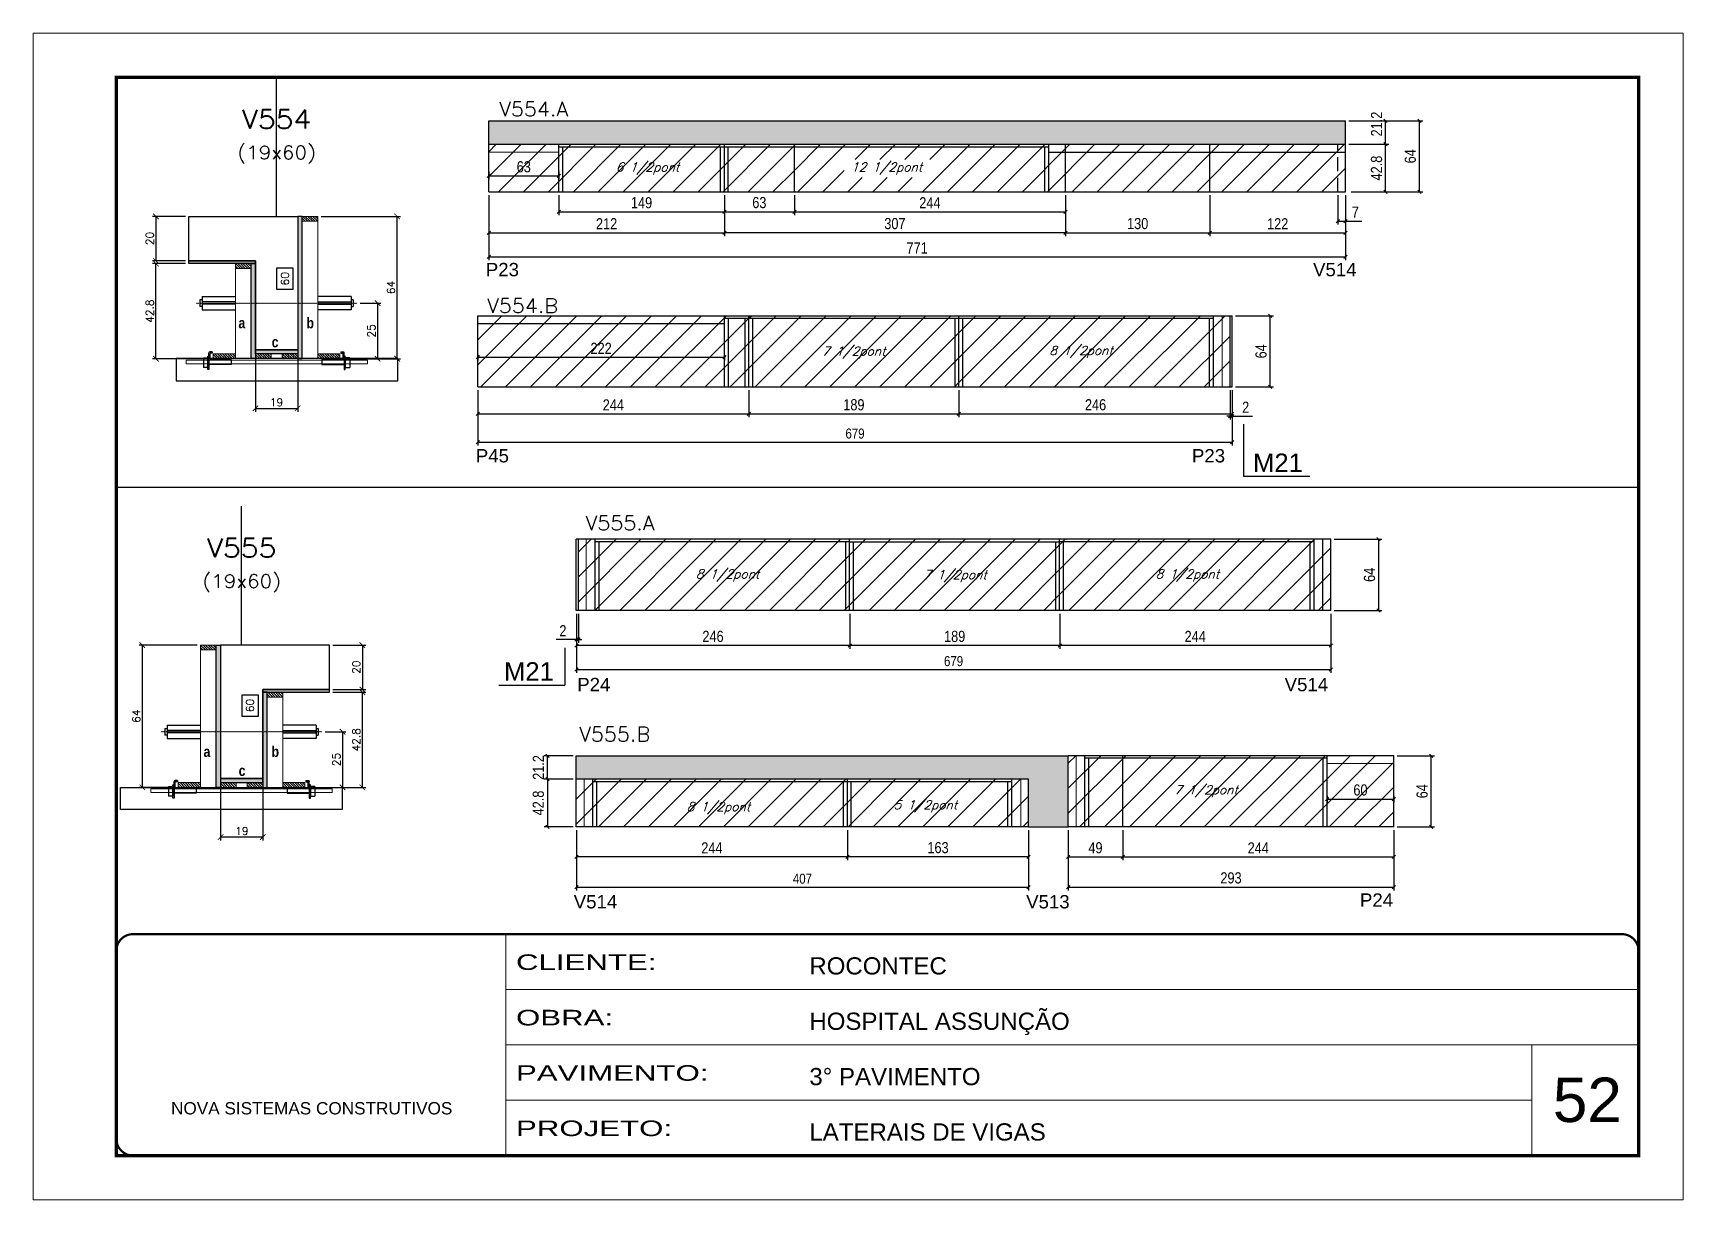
# Model space of a CAD drawing. Extents: x -21493 to -15213, y -12134 to 11887.
# Drawn here: x -16738 to -15253, y -2946 to -1896 of the extents above; entities that cross this region are included whole.
import ezdxf
from ezdxf.enums import TextEntityAlignment as Align

# ---------------------------------------------------------------- set-up
doc = ezdxf.new("R2010")
doc.units = 0
for name, pattern in [('CONTINUO', [0]), ('DASHED', [0.75, 0.5, -0.25]), ('HIDDEN', [0.375, 0.25, -0.125])]:
    doc.linetypes.add(name, pattern=pattern)
for name, color, linetype in [('5', 5, 'Continuous'), ('barrote', 251, 'Continuous'), ('COTA', 241, 'Continuous'), ('Cota Seção (2x)', 4, 'Continuous'), ('detalhes', 4, 'Continuous'), ('NOMENCLATURA', 7, 'Continuous'), ('Painéis', 200, 'Continuous'), ('presilha', 1, 'Continuous'), ('Reaproveitamento', 251, 'Continuous'), ('SARR_2.2x7', 40, 'Continuous'), ('SARR_3.5x7', 81, 'Continuous'), ('TENSOR', 3, 'Continuous'), ('texto', 7, 'Continuous'), ('Texto de Titulo', 7, 'Continuous'), ('Texto Qtd Sarr', 242, 'Continuous')]:
    doc.layers.add(name, color=color, linetype=linetype)
for name, color, linetype, lineweight in [('CARIMBO', 255, 'Continuous', 9), ('CONCRETO', 251, 'Continuous', 25), ('Folhas', 255, 'Continuous', 9), ('Hachura', 251, 'Continuous', 9), ('Madeira', 126, 'Continuous', 18), ('Sarr 2.2x7', 40, 'Continuous', 9), ('SARRAFO DE PRESSAO', 251, 'DASHED', 9), ('SCO-___-LAJ', 2, 'Continuous', 0), ('Texto Seção', 7, 'Continuous', 15)]:
    doc.layers.add(name, color=color, linetype=linetype, lineweight=lineweight)
doc.styles.add('ARIAL', font='arial.ttf')
doc.styles.add('COTA TECNICA', font='techl___.ttf', dxfattribs={"height": 10})
doc.styles.add('COTA TECNICA-50', font='techl___.ttf', dxfattribs={"height": 9})
doc.styles.add('REGUA-120', font='ROMANS.shx', dxfattribs={"height": 15})
doc.styles.add('Romans', font='romans.shx')
doc.styles.get("Standard").update_dxf_attribs({"font": 'arial.ttf'})
doc.styles.add('TECNICA', font='techb___.ttf', dxfattribs={"height": 10})
doc.styles.add('Tecnologia', font='')
doc.styles.get('Tecnologia').set_extended_font_data('Forgotten Futurist')
doc.dimstyles.new('COTA PAINEL-50', dxfattribs={"dimtxt": 9, "dimasz": 3, "dimexe": 3, "dimexo": 3, "dimgap": 3, "dimtad": 1, "dimdec": 1, "dimzin": 12, "dimdsep": 46, "dimtxsty": 'COTA TECNICA-50', "dimblk1": 'OBLIQUE', "dimblk2": 'OBLIQUE', "dimsah": 1, "dimcen": 0.9, "dimclrd": 4, "dimclre": 4, "dimclrt": 240, "dimadec": 1, "dimazin": 3, "dimtfac": 1, "dimtdec": 1, "dimtmove": 0, "dimatfit": 3, "dimfxl": 1, "dimtolj": 1, "dimtzin": 12, "dimarcsym": 0})
doc.dimstyles.new('Cota Seção (2x)', dxfattribs={"dimtxt": 7, "dimasz": 5, "dimexe": 3, "dimexo": 3, "dimgap": 2, "dimtad": 3, "dimdec": 1, "dimlfac": 0.5, "dimzin": 12, "dimdsep": 46, "dimtxsty": 'Romans', "dimblk": 'ARCHTICK', "dimcen": 0, "dimclrd": 4, "dimclre": 4, "dimclrt": 1, "dimadec": 1, "dimazin": 3, "dimtfac": 1, "dimtdec": 1, "dimtmove": 0, "dimatfit": 3, "dimldrblk": 'OBLIQUE', "dimfxl": 1, "dimtolj": 1, "dimtzin": 12, "dimarcsym": 0})
doc.dimstyles.new('Cota Seção interna', dxfattribs={"dimtxt": 7, "dimasz": 6, "dimexe": 0.18, "dimexo": 2, "dimgap": -4, "dimtad": 3, "dimdec": 1, "dimlfac": 0.5, "dimzin": 12, "dimdsep": 46, "dimtxsty": 'Romans', "dimblk": 'ARCHTICK', "dimcen": 0.09, "dimse1": 1, "dimse2": 1, "dimsd1": 1, "dimsd2": 1, "dimclrd": 180, "dimclre": 5, "dimclrt": 1, "dimadec": 0, "dimazin": 3, "dimtfac": 1, "dimtdec": 1, "dimtofl": 0, "dimtmove": 0, "dimatfit": 3, "dimldrblk": 'ARCHTICK', "dimfxl": 1, "dimtolj": 1, "dimtzin": 0, "dimarcsym": 0})
doc.dimstyles.new('PAINEL', dxfattribs={"dimtxt": 10, "dimasz": 3, "dimexe": 3, "dimexo": 3, "dimgap": 3, "dimtad": 1, "dimdec": 1, "dimzin": 12, "dimdsep": 46, "dimtxsty": 'COTA TECNICA', "dimblk1": 'OBLIQUE', "dimblk2": 'OBLIQUE', "dimsah": 1, "dimcen": 0.9, "dimclrd": 4, "dimclre": 4, "dimclrt": 240, "dimadec": 1, "dimazin": 3, "dimtfac": 1, "dimtdec": 1, "dimtmove": 0, "dimatfit": 3, "dimfxl": 1, "dimtolj": 1, "dimtzin": 12, "dimarcsym": 0})
pattern_1 = [(45, (-147397.447, -33674.505), (-11.2253202, 11.2253202), [])]
pattern_2 = [(45, (-148942.907, -32522.025), (-11.2253202, 11.2253202), [])]
pattern_3 = [(45, (-147397.447, -33676.938), (-11.2253202, 11.2253202), [])]
pattern_4 = [(315, (6387.0051, -10804.0211), (1.12253202, 1.12253202), [])]
pattern_5 = [(315, (6418.4356, -10418.3109), (1.12253202, 1.12253202), [])]
pattern_6 = [(45, (-147508.186, -33681.225), (-11.2253202, 11.2253202), [])]
pattern_7 = [(45, (-147486.087, -33661.422), (-11.2253202, 11.2253202), [])]

msp = doc.modelspace()

# ---------------------------------------------------------------- texts
at = {"layer": '5', "linetype": 'Continuous'}
for s, rotation, p in [('P23', 0.00004, (-16330.87, -2114.54)), ('V514', 0.00004, (-15586.36, -2114.54)), ('P45', 0.00004, (-16339.85, -2282.02)), ('P23', 0.00004, (-15695.35, -2282.02)), ('P24', 359.99996, (-16248.58, -2487.87)), ('V514', 359.99996, (-15611.94, -2487.87)), ('V514', 0.00004, (-16251.76, -2683.31)), ('V513', 0.00004, (-15844.55, -2683.31)), ('P24', 0.00004, (-15544.15, -2681.81))]:
    msp.add_text(s, height=12, rotation=rotation, dxfattribs=at).set_placement(p)
at = {"layer": 'CARIMBO', "style": 'ARIAL'}
msp.add_text('52', height=40, dxfattribs=at).set_placement((-15370.55, -2875.52))
at = {"layer": 'detalhes', "style": 'TECNICA'}
for s, p in [('b', (-16492.25, -2161.34)), ('a', (-16553.49, -2161.33)), ('c', (-16523.58, -2178.43)), ('b', (-16523.68, -2547.05)), ('a', (-16584.92, -2547.04)), ('c', (-16553.32, -2564.14))]:
    msp.add_text(s, height=9.6, dxfattribs=at).set_placement(p)
at = {"layer": 'NOMENCLATURA', "linetype": 'Continuous'}
for p in [(-15640.37, -2290.53), (-16314.49, -2478.3)]:
    msp.add_text('M21', height=16.5, dxfattribs=at).set_placement(p)
at = {"layer": 'texto', "color": 2, "char_height": 8, "attachment_point": 5, "style": 'Romans'}
for s, insert in [('{\\Q19;\\C256;6 1/2pont}', (-16185.34, -2017.59)), ('{\\Q19;\\C256;12 1/2pont}', (-15970.17, -2017.59)), ('{\\Q19;\\C256;7 1/2pont}', (-15999.84, -2183.23)), ('{\\Q19;\\C256;8 1/2pont}', (-15795.18, -2182.62)), ('{\\Q19;\\C256;8 1/2pont}', (-16113.32, -2383.71)), ('{\\Q19;\\C256;7 1/2pont}', (-15908.66, -2384.31)), ('{\\Q19;\\C256;8 1/2pont}', (-15699.51, -2383.71)), ('{\\Q19;\\C256;7 1/2pont}', (-15682.67, -2577.94)), ('{\\Q19;\\C256;8 1/2pont}', (-16121.6, -2593.05)), ('{\\Q19;\\C256;5 1/2pont}', (-15935.26, -2591.44))]:
    msp.add_mtext(s, dxfattribs=dict(at, insert=insert))
at = {"layer": 'Texto Seção', "style": 'REGUA-120', "width": 1.05}
for s, p in [('V554.A', (-16318.8, -1970.62)), ('V554.B', (-16329.7, -2147.51)), ('V555.A', (-16241.06, -2343.05)), ('V555.B', (-16246.82, -2533.01))]:
    msp.add_text(s, height=13, dxfattribs=at).set_placement(p)

# ---------------------------------------------------------------- blocks, each defined once
blk = doc.blocks.new('_Oblique')
at = {"color": 0, "linetype": 'ByBlock', "lineweight": -2}
blk.add_line((-0.5, -0.5), (0.5, 0.5), dxfattribs=at)
blk = doc.blocks.new('*D27')
at = {"layer": 'COTA', "color": 4, "linetype": 'ByBlock', "lineweight": -2, "transparency": 16777216}
for p, q in [((-15814.4, -2418.2), (-15814.4, -2449.7)), ((-15570.4, -2418.2), (-15570.4, -2449.7)), ((-15570.4, -2446.7), (-15814.4, -2446.7))]:
    blk.add_line(p, q, dxfattribs=at)
at = {"layer": 'Defpoints', "color": 0, "linetype": 'ByBlock', "transparency": 16777216}
for p in [(-15814.4, -2415.2), (-15570.4, -2415.2), (-15814.4, -2446.7)]:
    blk.add_point(p, dxfattribs=at)
at = {"layer": 'COTA', "color": 4, "linetype": 'ByBlock', "lineweight": -2, "transparency": 16777216, "xscale": 3, "yscale": 3, "zscale": 3, "rotation": 180}
blk.add_blockref('_Oblique', (-15814.4, -2446.7), dxfattribs=at)
at = {"layer": 'COTA', "color": 4, "linetype": 'ByBlock', "lineweight": -2, "transparency": 16777216, "xscale": 3, "yscale": 3, "zscale": 3}
blk.add_blockref('_Oblique', (-15570.4, -2446.7), dxfattribs=at)
at = {"layer": 'COTA', "color": 240, "linetype": 'ByBlock', "transparency": 16777216, "insert": (-15692.4, -2438.6), "char_height": 10, "attachment_point": 5, "style": 'COTA TECNICA'}
blk.add_mtext('\\A1;244', dxfattribs=at)
blk = doc.blocks.new('*D28')
at = {"layer": 'COTA', "color": 4, "linetype": 'ByBlock', "lineweight": -2, "transparency": 16777216}
for p, q in [((-16003.4, -2418.2), (-16003.4, -2449.7)), ((-15814.4, -2418.2), (-15814.4, -2449.7)), ((-15814.4, -2446.7), (-16003.4, -2446.7))]:
    blk.add_line(p, q, dxfattribs=at)
at = {"layer": 'Defpoints', "color": 0, "linetype": 'ByBlock', "transparency": 16777216}
for p in [(-16003.4, -2415.2), (-15814.4, -2415.2), (-16003.4, -2446.7)]:
    blk.add_point(p, dxfattribs=at)
at = {"layer": 'COTA', "color": 4, "linetype": 'ByBlock', "lineweight": -2, "transparency": 16777216, "xscale": 3, "yscale": 3, "zscale": 3, "rotation": 180}
blk.add_blockref('_Oblique', (-16003.4, -2446.7), dxfattribs=at)
at = {"layer": 'COTA', "color": 4, "linetype": 'ByBlock', "lineweight": -2, "transparency": 16777216, "xscale": 3, "yscale": 3, "zscale": 3}
blk.add_blockref('_Oblique', (-15814.4, -2446.7), dxfattribs=at)
at = {"layer": 'COTA', "color": 240, "linetype": 'ByBlock', "transparency": 16777216, "insert": (-15908.9, -2438.6), "char_height": 10, "attachment_point": 5, "style": 'COTA TECNICA'}
blk.add_mtext('\\A1;189', dxfattribs=at)
blk = doc.blocks.new('*D567')
at = {"layer": 'COTA', "color": 4, "linetype": 'ByBlock', "lineweight": -2, "transparency": 16777216}
for p, q in [((-16249.4, -2418.2), (-16249.4, -2449.7)), ((-16003.4, -2418.2), (-16003.4, -2449.7)), ((-16003.4, -2446.7), (-16249.4, -2446.7))]:
    blk.add_line(p, q, dxfattribs=at)
at = {"layer": 'Defpoints', "color": 0, "linetype": 'ByBlock', "transparency": 16777216}
for p in [(-16249.4, -2415.2), (-16003.4, -2415.2), (-16249.4, -2446.7)]:
    blk.add_point(p, dxfattribs=at)
at = {"layer": 'COTA', "color": 4, "linetype": 'ByBlock', "lineweight": -2, "transparency": 16777216, "xscale": 3, "yscale": 3, "zscale": 3, "rotation": 180}
blk.add_blockref('_Oblique', (-16249.4, -2446.7), dxfattribs=at)
at = {"layer": 'COTA', "color": 4, "linetype": 'ByBlock', "lineweight": -2, "transparency": 16777216, "xscale": 3, "yscale": 3, "zscale": 3}
blk.add_blockref('_Oblique', (-16003.4, -2446.7), dxfattribs=at)
at = {"layer": 'COTA', "color": 240, "linetype": 'ByBlock', "transparency": 16777216, "insert": (-16126.4, -2438.6), "char_height": 10, "attachment_point": 5, "style": 'COTA TECNICA'}
blk.add_mtext('\\A1;246', dxfattribs=at)
blk = doc.blocks.new('*D568')
at = {"layer": 'COTA', "color": 4, "linetype": 'ByBlock', "lineweight": -2, "transparency": 16777216}
for p, q in [((-16249.4, -2418.2), (-16249.4, -2444.5)), ((-16247.4, -2418.2), (-16247.4, -2444.5)), ((-16249.4, -2441.5), (-16267.6, -2441.5)), ((-16247.4, -2441.5), (-16249.4, -2441.5)), ((-16247.4, -2441.5), (-16244.4, -2441.5))]:
    blk.add_line(p, q, dxfattribs=at)
at = {"layer": 'Defpoints', "color": 0, "linetype": 'ByBlock', "transparency": 16777216}
for p in [(-16249.4, -2415.2), (-16247.4, -2415.2), (-16249.4, -2441.5)]:
    blk.add_point(p, dxfattribs=at)
at = {"layer": 'COTA', "color": 4, "linetype": 'ByBlock', "lineweight": -2, "transparency": 16777216, "xscale": 3, "yscale": 3, "zscale": 3}
blk.add_blockref('_Oblique', (-16249.4, -2441.5), dxfattribs=at)
at = {"layer": 'COTA', "color": 4, "linetype": 'ByBlock', "lineweight": -2, "transparency": 16777216, "xscale": 3, "yscale": 3, "zscale": 3, "rotation": 180}
blk.add_blockref('_Oblique', (-16247.4, -2441.5), dxfattribs=at)
at = {"layer": 'COTA', "color": 240, "linetype": 'ByBlock', "transparency": 16777216, "insert": (-16261.5, -2433.5), "char_height": 10, "attachment_point": 5, "style": 'COTA TECNICA'}
blk.add_mtext('\\A1;2', dxfattribs=at)
blk = doc.blocks.new('*D569')
at = {"layer": 'COTA', "color": 4, "linetype": 'ByBlock', "lineweight": -2, "transparency": 16777216}
for p, q in [((-15567.4, -2351.2), (-15524.4, -2351.2)), ((-15527.4, -2351.2), (-15527.4, -2415.2)), ((-15567.4, -2415.2), (-15524.4, -2415.2))]:
    blk.add_line(p, q, dxfattribs=at)
at = {"layer": 'Defpoints', "color": 0, "linetype": 'ByBlock', "transparency": 16777216}
for p in [(-15570.4, -2351.2), (-15570.4, -2415.2), (-15527.4, -2415.2)]:
    blk.add_point(p, dxfattribs=at)
at = {"layer": 'COTA', "color": 4, "linetype": 'ByBlock', "lineweight": -2, "transparency": 16777216, "xscale": 3, "yscale": 3, "zscale": 3}
for p, rotation in [((-15527.4, -2351.2), 90), ((-15527.4, -2415.2), 270)]:
    blk.add_blockref('_Oblique', p, dxfattribs=dict(at, rotation=rotation))
at = {"layer": 'COTA', "color": 240, "linetype": 'ByBlock', "transparency": 16777216, "insert": (-15535.5, -2383.2), "char_height": 10, "attachment_point": 5, "rotation": 90, "style": 'COTA TECNICA'}
blk.add_mtext('\\A1;64', dxfattribs=at)
blk = doc.blocks.new('*D570')
at = {"layer": 'COTA', "color": 4, "linetype": 'ByBlock', "lineweight": -2, "transparency": 16777216}
for p, q in [((-16005.4, -2612.9), (-16005.4, -2639.9)), ((-15842.4, -2612.9), (-15842.4, -2639.9)), ((-15842.4, -2636.9), (-16005.4, -2636.9))]:
    blk.add_line(p, q, dxfattribs=at)
at = {"layer": 'Defpoints', "color": 0, "linetype": 'ByBlock', "transparency": 16777216}
for p in [(-16005.4, -2609.9), (-15842.4, -2609.9), (-16005.4, -2636.9)]:
    blk.add_point(p, dxfattribs=at)
at = {"layer": 'COTA', "color": 4, "linetype": 'ByBlock', "lineweight": -2, "transparency": 16777216, "xscale": 3, "yscale": 3, "zscale": 3, "rotation": 180}
blk.add_blockref('_Oblique', (-16005.4, -2636.9), dxfattribs=at)
at = {"layer": 'COTA', "color": 4, "linetype": 'ByBlock', "lineweight": -2, "transparency": 16777216, "xscale": 3, "yscale": 3, "zscale": 3}
blk.add_blockref('_Oblique', (-15842.4, -2636.9), dxfattribs=at)
at = {"layer": 'COTA', "color": 240, "linetype": 'ByBlock', "transparency": 16777216, "insert": (-15923.9, -2628.7), "char_height": 10, "attachment_point": 5, "style": 'COTA TECNICA'}
blk.add_mtext('\\A1;163', dxfattribs=at)
blk = doc.blocks.new('*D571')
at = {"layer": 'COTA', "color": 4, "linetype": 'ByBlock', "lineweight": -2, "transparency": 16777216}
for p, q in [((-16249.4, -2612.9), (-16249.4, -2639.9)), ((-16005.4, -2612.9), (-16005.4, -2639.9)), ((-16005.4, -2636.9), (-16249.4, -2636.9))]:
    blk.add_line(p, q, dxfattribs=at)
at = {"layer": 'Defpoints', "color": 0, "linetype": 'ByBlock', "transparency": 16777216}
for p in [(-16249.4, -2609.9), (-16005.4, -2609.9), (-16249.4, -2636.9)]:
    blk.add_point(p, dxfattribs=at)
at = {"layer": 'COTA', "color": 4, "linetype": 'ByBlock', "lineweight": -2, "transparency": 16777216, "xscale": 3, "yscale": 3, "zscale": 3, "rotation": 180}
blk.add_blockref('_Oblique', (-16249.4, -2636.9), dxfattribs=at)
at = {"layer": 'COTA', "color": 4, "linetype": 'ByBlock', "lineweight": -2, "transparency": 16777216, "xscale": 3, "yscale": 3, "zscale": 3}
blk.add_blockref('_Oblique', (-16005.4, -2636.9), dxfattribs=at)
at = {"layer": 'COTA', "color": 240, "linetype": 'ByBlock', "transparency": 16777216, "insert": (-16127.4, -2628.9), "char_height": 10, "attachment_point": 5, "style": 'COTA TECNICA'}
blk.add_mtext('\\A1;244', dxfattribs=at)
blk = doc.blocks.new('*D29')
at = {"layer": 'COTA', "color": 4, "linetype": 'ByBlock', "lineweight": -2, "transparency": 16777216}
for p, q in [((-16252.4, -2567.1), (-16278.5, -2567.1)), ((-16275.5, -2567.1), (-16275.5, -2609.9)), ((-16252.4, -2609.9), (-16278.5, -2609.9))]:
    blk.add_line(p, q, dxfattribs=at)
at = {"layer": 'Defpoints', "color": 0, "linetype": 'ByBlock', "transparency": 16777216}
for p in [(-16249.4, -2567.1), (-16275.5, -2609.9), (-16249.4, -2609.9)]:
    blk.add_point(p, dxfattribs=at)
at = {"layer": 'COTA', "color": 4, "linetype": 'ByBlock', "lineweight": -2, "transparency": 16777216, "xscale": 3, "yscale": 3, "zscale": 3}
for p, rotation in [((-16275.5, -2567.1), 90), ((-16275.5, -2609.9), 270)]:
    blk.add_blockref('_Oblique', p, dxfattribs=dict(at, rotation=rotation))
at = {"layer": 'COTA', "color": 240, "linetype": 'ByBlock', "transparency": 16777216, "insert": (-16283.6, -2588.5), "char_height": 10, "attachment_point": 5, "rotation": 90, "style": 'COTA TECNICA'}
blk.add_mtext('\\A1;42.8', dxfattribs=at)
blk = doc.blocks.new('*D30')
at = {"layer": 'COTA', "color": 4, "linetype": 'ByBlock', "lineweight": -2, "transparency": 16777216}
for p, q in [((-16252.4, -2545.9), (-16278.5, -2545.9)), ((-16275.5, -2567.1), (-16275.5, -2545.9)), ((-16252.4, -2567.1), (-16278.5, -2567.1))]:
    blk.add_line(p, q, dxfattribs=at)
at = {"layer": 'Defpoints', "color": 0, "linetype": 'ByBlock', "transparency": 16777216}
for p in [(-16275.5, -2545.9), (-16249.4, -2545.9), (-16249.4, -2567.1)]:
    blk.add_point(p, dxfattribs=at)
at = {"layer": 'COTA', "color": 4, "linetype": 'ByBlock', "lineweight": -2, "transparency": 16777216, "xscale": 3, "yscale": 3, "zscale": 3}
for p, rotation in [((-16275.5, -2545.9), 90), ((-16275.5, -2567.1), 270)]:
    blk.add_blockref('_Oblique', p, dxfattribs=dict(at, rotation=rotation))
at = {"layer": 'COTA', "color": 240, "linetype": 'ByBlock', "transparency": 16777216, "insert": (-16283.6, -2556.5), "char_height": 10, "attachment_point": 5, "rotation": 90, "style": 'COTA TECNICA'}
blk.add_mtext('\\A1;21.2', dxfattribs=at)
blk = doc.blocks.new('*D31')
at = {"layer": 'COTA', "color": 4, "linetype": 'ByBlock', "lineweight": -2, "transparency": 16777216}
for p, q in [((-15510.7, -2545.9), (-15477.1, -2545.9)), ((-15480.1, -2609.9), (-15480.1, -2545.9)), ((-15510.7, -2609.9), (-15477.1, -2609.9))]:
    blk.add_line(p, q, dxfattribs=at)
at = {"layer": 'Defpoints', "color": 0, "linetype": 'ByBlock', "transparency": 16777216}
for p in [(-15513.7, -2545.9), (-15480.1, -2545.9), (-15513.7, -2609.9)]:
    blk.add_point(p, dxfattribs=at)
at = {"layer": 'COTA', "color": 4, "linetype": 'ByBlock', "lineweight": -2, "transparency": 16777216, "xscale": 3, "yscale": 3, "zscale": 3}
for p, rotation in [((-15480.1, -2545.9), 90), ((-15480.1, -2609.9), 270)]:
    blk.add_blockref('_Oblique', p, dxfattribs=dict(at, rotation=rotation))
at = {"layer": 'COTA', "color": 240, "linetype": 'ByBlock', "transparency": 16777216, "insert": (-15488.2, -2577.9), "char_height": 10, "attachment_point": 5, "rotation": 90, "style": 'COTA TECNICA'}
blk.add_mtext('\\A1;64', dxfattribs=at)
blk = doc.blocks.new('*D572')
at = {"layer": 'COTA', "color": 4, "linetype": 'ByBlock', "lineweight": -2, "transparency": 16777216}
for p, q in [((-15806.7, -2612.9), (-15806.7, -2667.2)), ((-15513.7, -2612.9), (-15513.7, -2667.2)), ((-15806.7, -2664.2), (-15513.7, -2664.2))]:
    blk.add_line(p, q, dxfattribs=at)
at = {"layer": 'Defpoints', "color": 0, "linetype": 'ByBlock', "transparency": 16777216}
for p in [(-15806.7, -2609.9), (-15513.7, -2609.9), (-15513.7, -2664.2)]:
    blk.add_point(p, dxfattribs=at)
at = {"layer": 'COTA', "color": 4, "linetype": 'ByBlock', "lineweight": -2, "transparency": 16777216, "xscale": 3, "yscale": 3, "zscale": 3, "rotation": 180}
blk.add_blockref('_Oblique', (-15806.7, -2664.2), dxfattribs=at)
at = {"layer": 'COTA', "color": 4, "linetype": 'ByBlock', "lineweight": -2, "transparency": 16777216, "xscale": 3, "yscale": 3, "zscale": 3}
blk.add_blockref('_Oblique', (-15513.7, -2664.2), dxfattribs=at)
at = {"layer": 'COTA', "color": 240, "linetype": 'ByBlock', "transparency": 16777216, "insert": (-15660.2, -2655.9), "char_height": 10, "attachment_point": 5, "style": 'COTA TECNICA'}
blk.add_mtext('\\A1;293', dxfattribs=at)
blk = doc.blocks.new('*D573')
at = {"layer": 'COTA', "color": 4, "linetype": 'ByBlock', "lineweight": -2, "transparency": 16777216}
for p, q in [((-15806.7, -2612.9), (-15806.7, -2639.9)), ((-15757.7, -2612.9), (-15757.7, -2639.9)), ((-15806.7, -2636.9), (-15757.7, -2636.9))]:
    blk.add_line(p, q, dxfattribs=at)
at = {"layer": 'Defpoints', "color": 0, "linetype": 'ByBlock', "transparency": 16777216}
for p in [(-15806.7, -2609.9), (-15757.7, -2609.9), (-15757.7, -2636.9)]:
    blk.add_point(p, dxfattribs=at)
at = {"layer": 'COTA', "color": 4, "linetype": 'ByBlock', "lineweight": -2, "transparency": 16777216, "xscale": 3, "yscale": 3, "zscale": 3, "rotation": 180}
blk.add_blockref('_Oblique', (-15806.7, -2636.9), dxfattribs=at)
at = {"layer": 'COTA', "color": 4, "linetype": 'ByBlock', "lineweight": -2, "transparency": 16777216, "xscale": 3, "yscale": 3, "zscale": 3}
blk.add_blockref('_Oblique', (-15757.7, -2636.9), dxfattribs=at)
at = {"layer": 'COTA', "color": 240, "linetype": 'ByBlock', "transparency": 16777216, "insert": (-15782.2, -2628.8), "char_height": 10, "attachment_point": 5, "style": 'COTA TECNICA'}
blk.add_mtext('\\A1;49', dxfattribs=at)
blk = doc.blocks.new('*D574')
at = {"layer": 'COTA', "color": 4, "linetype": 'ByBlock', "lineweight": -2, "transparency": 16777216}
for p, q in [((-15757.7, -2612.9), (-15757.7, -2639.9)), ((-15513.7, -2612.9), (-15513.7, -2639.9)), ((-15757.7, -2636.9), (-15513.7, -2636.9))]:
    blk.add_line(p, q, dxfattribs=at)
at = {"layer": 'Defpoints', "color": 0, "linetype": 'ByBlock', "transparency": 16777216}
for p in [(-15757.7, -2609.9), (-15513.7, -2609.9), (-15513.7, -2636.9)]:
    blk.add_point(p, dxfattribs=at)
at = {"layer": 'COTA', "color": 4, "linetype": 'ByBlock', "lineweight": -2, "transparency": 16777216, "xscale": 3, "yscale": 3, "zscale": 3, "rotation": 180}
blk.add_blockref('_Oblique', (-15757.7, -2636.9), dxfattribs=at)
at = {"layer": 'COTA', "color": 4, "linetype": 'ByBlock', "lineweight": -2, "transparency": 16777216, "xscale": 3, "yscale": 3, "zscale": 3}
blk.add_blockref('_Oblique', (-15513.7, -2636.9), dxfattribs=at)
at = {"layer": 'COTA', "color": 240, "linetype": 'ByBlock', "transparency": 16777216, "insert": (-15635.7, -2628.9), "char_height": 10, "attachment_point": 5, "style": 'COTA TECNICA'}
blk.add_mtext('\\A1;244', dxfattribs=at)
blk = doc.blocks.new('*D575')
at = {"layer": 'COTA', "color": 4, "linetype": 'ByBlock', "lineweight": -2, "transparency": 16777216}
for p, q in [((-15573.7, -2582), (-15573.7, -2587.9)), ((-15513.7, -2582), (-15513.7, -2587.9)), ((-15573.7, -2584.9), (-15513.7, -2584.9))]:
    blk.add_line(p, q, dxfattribs=at)
at = {"layer": 'Defpoints', "color": 0, "linetype": 'ByBlock', "transparency": 16777216}
for p in [(-15573.7, -2579), (-15513.7, -2579), (-15513.7, -2584.9)]:
    blk.add_point(p, dxfattribs=at)
at = {"layer": 'COTA', "color": 4, "linetype": 'ByBlock', "lineweight": -2, "transparency": 16777216, "xscale": 3, "yscale": 3, "zscale": 3, "rotation": 180}
blk.add_blockref('_Oblique', (-15573.7, -2584.9), dxfattribs=at)
at = {"layer": 'COTA', "color": 4, "linetype": 'ByBlock', "lineweight": -2, "transparency": 16777216, "xscale": 3, "yscale": 3, "zscale": 3}
blk.add_blockref('_Oblique', (-15513.7, -2584.9), dxfattribs=at)
at = {"layer": 'COTA', "color": 240, "linetype": 'ByBlock', "transparency": 16777216, "insert": (-15543.7, -2576.8), "char_height": 10, "attachment_point": 5, "style": 'COTA TECNICA'}
blk.add_mtext('\\A1;60', dxfattribs=at)
blk = doc.blocks.new('_ArchTick')
at = {"color": 0, "linetype": 'ByBlock', "const_width": 0.15}
blk.add_lwpolyline([(-0.5, -0.5), (0.5, 0.5)], dxfattribs=at)
blk = doc.blocks.new('*D32')
at = {"layer": 'COTA', "color": 4, "lineweight": -2, "transparency": 16777216}
for p, q in [((-16468.6, -2488.8), (-16439, -2488.8)), ((-16442, -2574.4), (-16442, -2488.8)), ((-16490.6, -2574.4), (-16439, -2574.4))]:
    blk.add_line(p, q, dxfattribs=at)
at = {"layer": 'Defpoints', "color": 0, "transparency": 16777216}
for p in [(-16471.6, -2488.8), (-16442, -2488.8), (-16493.6, -2574.4)]:
    blk.add_point(p, dxfattribs=at)
at = {"layer": 'COTA', "color": 4, "lineweight": -2, "transparency": 16777216, "xscale": 5, "yscale": 5, "zscale": 5}
for p, rotation in [((-16442, -2488.8), 90), ((-16442, -2574.4), 270)]:
    blk.add_blockref('_ArchTick', p, dxfattribs=dict(at, rotation=rotation))
at = {"layer": 'COTA', "color": 1, "transparency": 16777216, "insert": (-16447.5, -2531.6), "char_height": 7, "attachment_point": 5, "rotation": 90, "style": 'Romans'}
blk.add_mtext('\\A1;42.8', dxfattribs=at)
blk = doc.blocks.new('*D33')
at = {"layer": 'COTA', "color": 4, "lineweight": -2, "transparency": 16777216}
for p, q in [((-16468.6, -2446.4), (-16439, -2446.4)), ((-16442, -2446.4), (-16442, -2486.4)), ((-16468.6, -2486.4), (-16439, -2486.4))]:
    blk.add_line(p, q, dxfattribs=at)
at = {"layer": 'Defpoints', "color": 0, "transparency": 16777216}
for p in [(-16471.6, -2446.4), (-16471.6, -2486.4), (-16442, -2486.4)]:
    blk.add_point(p, dxfattribs=at)
at = {"layer": 'COTA', "color": 4, "lineweight": -2, "transparency": 16777216, "xscale": 5, "yscale": 5, "zscale": 5}
for p, rotation in [((-16442, -2446.4), 90), ((-16442, -2486.4), 270)]:
    blk.add_blockref('_ArchTick', p, dxfattribs=dict(at, rotation=rotation))
at = {"layer": 'COTA', "color": 1, "transparency": 16777216, "insert": (-16447.5, -2466.4), "char_height": 7, "attachment_point": 5, "rotation": 90, "style": 'Romans'}
blk.add_mtext('\\A1;20', dxfattribs=at)
blk = doc.blocks.new('*D34')
at = {"layer": 'COTA', "color": 4, "lineweight": -2, "transparency": 16777216}
for p, q in [((-16590.6, -2446.4), (-16643, -2446.4)), ((-16640, -2574.4), (-16640, -2446.4)), ((-16610.6, -2574.4), (-16643, -2574.4))]:
    blk.add_line(p, q, dxfattribs=at)
at = {"layer": 'Defpoints', "color": 0, "transparency": 16777216}
for p in [(-16640, -2446.4), (-16587.6, -2446.4), (-16607.6, -2574.4)]:
    blk.add_point(p, dxfattribs=at)
at = {"layer": 'COTA', "color": 4, "lineweight": -2, "transparency": 16777216, "xscale": 5, "yscale": 5, "zscale": 5}
for p, rotation in [((-16640, -2446.4), 90), ((-16640, -2574.4), 270)]:
    blk.add_blockref('_ArchTick', p, dxfattribs=dict(at, rotation=rotation))
at = {"layer": 'COTA', "color": 1, "transparency": 16777216, "insert": (-16645.5, -2510.4), "char_height": 7, "attachment_point": 5, "rotation": 90, "style": 'Romans'}
blk.add_mtext('\\A1;64', dxfattribs=at)
blk = doc.blocks.new('*D35')
at = {"layer": 'Cota Seção (2x)', "color": 180, "lineweight": -2, "transparency": 16777216}
for p, q in [((-16535.6, -2491.3), (-16550.6, -2491.3)), ((-16550.6, -2491.3), (-16550.6, -2510.3)), ((-16535.6, -2510.3), (-16535.6, -2491.3)), ((-16550.6, -2510.3), (-16535.6, -2510.3))]:
    blk.add_line(p, q, dxfattribs=at)
at = {"layer": 'Defpoints', "color": 0, "transparency": 16777216}
for p in [(-16531.6, -2446.4), (-16531.6, -2446.4), (-16531.6, -2566.4)]:
    blk.add_point(p, dxfattribs=at)
at = {"layer": 'Cota Seção (2x)', "color": 1, "transparency": 16777216, "insert": (-16543.1, -2500.8), "char_height": 7, "attachment_point": 5, "rotation": 90, "style": 'Romans'}
blk.add_mtext('\\A1;60', dxfattribs=at)
blk = doc.blocks.new('titulo1')
at = {"layer": 'Defpoints', "color": 252, "linetype": 'HIDDEN', "ltscale": 2}
blk.add_line((0, 0), (0, 125), dxfattribs=at)
at = {"layer": 'Defpoints', "style": 'Romans', "oblique": 15}
blk.add_attdef('FOLHA', text='', height=10, dxfattribs=at).set_placement((0, 15.6), align=Align.MIDDLE_CENTER)
at = {"layer": 'Texto Qtd Sarr', "color": 3, "style": 'Romans', "oblique": 15}
for tag, height, p in [('TITULO', 17, (0, 71.4)), ('SEÇÃO', 12, (0, 41.5))]:
    blk.add_attdef(tag, text='', height=height, dxfattribs=at).set_placement(p, align=Align.MIDDLE_CENTER)
blk = doc.blocks.new('PRESILHA METÁLICA 1')
at = {"layer": 'presilha'}
for p, q in [((0, 13), (6, 13)), ((0, 13), (0, 0)), ((6, 0), (0, 0)), ((6, 15.5), (7.5, 15.5)), ((6, -2.5), (6, 15.5)), ((6, 13), (6, 0)), ((7.5, 10.6), (7.5, 19.9)), ((7.5, 15.5), (7.5, -2.5)), ((37.5, 4.1), (7.5, 4.1)), ((12, 21), (8.6, 21)), ((9, 11.6), (9, 18.9)), ((12, 19.5), (9.6, 19.5)), ((37.5, 11), (9.6, 11)), ((12, 21), (12, 19.5)), ((37.5, 11), (37.5, 4.1)), ((7.5, -2.5), (6, -2.5))]:
    blk.add_line(p, q, dxfattribs=at)
for centre, radius, start, end in [((8.6, 19.9), 1.14, 90, 180), ((9.6, 18.9), 0.57, 90, 180), ((9.6, 11.6), 0.57, 180, 270)]:
    blk.add_arc(centre, radius, start, end, dxfattribs=at)
blk = doc.blocks.new('*D36')
at = {"layer": 'COTA', "color": 4, "lineweight": -2, "transparency": 16777216}
for p, q in [((-16569.6, -2573), (-16569.6, -2622.1)), ((-16531.6, -2573), (-16531.6, -2622.1)), ((-16531.6, -2619.1), (-16569.6, -2619.1))]:
    blk.add_line(p, q, dxfattribs=at)
at = {"layer": 'Defpoints', "color": 0, "transparency": 16777216}
for p in [(-16569.6, -2570), (-16531.6, -2570), (-16569.6, -2619.1)]:
    blk.add_point(p, dxfattribs=at)
at = {"layer": 'COTA', "color": 4, "lineweight": -2, "transparency": 16777216, "xscale": 5, "yscale": 5, "zscale": 5, "rotation": 180}
blk.add_blockref('_ArchTick', (-16569.6, -2619.1), dxfattribs=at)
at = {"layer": 'COTA', "color": 4, "lineweight": -2, "transparency": 16777216, "xscale": 5, "yscale": 5, "zscale": 5}
blk.add_blockref('_ArchTick', (-16531.6, -2619.1), dxfattribs=at)
at = {"layer": 'COTA', "color": 1, "transparency": 16777216, "insert": (-16550.6, -2613.6), "char_height": 7, "attachment_point": 5, "style": 'Romans'}
blk.add_mtext('\\A1;19', dxfattribs=at)
blk = doc.blocks.new('*D37')
at = {"layer": 'COTA', "color": 4, "lineweight": -2, "transparency": 16777216}
for p, q in [((-16475.6, -2524.3), (-16456.8, -2524.3)), ((-16459.8, -2524.3), (-16459.8, -2574.4)), ((-16475.3, -2574.4), (-16456.8, -2574.4))]:
    blk.add_line(p, q, dxfattribs=at)
at = {"layer": 'Defpoints', "color": 0, "transparency": 16777216}
for p in [(-16478.6, -2524.3), (-16478.3, -2574.4), (-16459.8, -2574.4)]:
    blk.add_point(p, dxfattribs=at)
at = {"layer": 'COTA', "color": 4, "lineweight": -2, "transparency": 16777216, "xscale": 5, "yscale": 5, "zscale": 5}
for p, rotation in [((-16459.8, -2524.3), 90), ((-16459.8, -2574.4), 270)]:
    blk.add_blockref('_ArchTick', p, dxfattribs=dict(at, rotation=rotation))
at = {"layer": 'COTA', "color": 1, "transparency": 16777216, "insert": (-16465.3, -2549.4), "char_height": 7, "attachment_point": 5, "rotation": 90, "style": 'Romans'}
blk.add_mtext('\\A1;25', dxfattribs=at)
blk = doc.blocks.new('*D38')
at = {"layer": 'COTA', "color": 4, "linetype": 'ByBlock', "lineweight": -2, "transparency": 16777216}
for p, q in [((-16249.4, -2612.9), (-16249.4, -2667.2)), ((-15842.4, -2612.9), (-15842.4, -2667.2)), ((-16249.4, -2664.2), (-15842.4, -2664.2))]:
    blk.add_line(p, q, dxfattribs=at)
at = {"layer": 'Defpoints', "color": 0, "linetype": 'ByBlock', "transparency": 16777216}
for p in [(-16249.4, -2609.9), (-15842.4, -2609.9), (-15842.4, -2664.2)]:
    blk.add_point(p, dxfattribs=at)
at = {"layer": 'COTA', "color": 4, "linetype": 'ByBlock', "lineweight": -2, "transparency": 16777216, "xscale": 3, "yscale": 3, "zscale": 3}
for p, rotation in [((-16249.4, -2664.2), 179.9995752970141), ((-15842.4, -2664.2), 359.9995752970141)]:
    blk.add_blockref('_Oblique', p, dxfattribs=dict(at, rotation=rotation))
at = {"layer": 'COTA', "color": 240, "linetype": 'ByBlock', "transparency": 16777216, "insert": (-16045.9, -2656.6), "char_height": 9, "attachment_point": 5, "rotation": 359.9996, "style": 'COTA TECNICA-50'}
blk.add_mtext('\\A1;407', dxfattribs=at)
blk = doc.blocks.new('*D39')
at = {"layer": 'COTA', "color": 4, "linetype": 'ByBlock', "lineweight": -2, "transparency": 16777216}
for p, q in [((-16249.4, -2418.2), (-16249.4, -2471.5)), ((-15570.4, -2418.2), (-15570.4, -2471.5)), ((-16249.4, -2468.5), (-15570.4, -2468.5))]:
    blk.add_line(p, q, dxfattribs=at)
at = {"layer": 'Defpoints', "color": 0, "linetype": 'ByBlock', "transparency": 16777216}
for p in [(-16249.4, -2415.2), (-15570.4, -2415.2), (-15570.4, -2468.5)]:
    blk.add_point(p, dxfattribs=at)
at = {"layer": 'COTA', "color": 4, "linetype": 'ByBlock', "lineweight": -2, "transparency": 16777216, "xscale": 3, "yscale": 3, "zscale": 3}
for p, rotation in [((-16249.4, -2468.5), 179.9997168164374), ((-15570.4, -2468.5), 359.9997168164374)]:
    blk.add_blockref('_Oblique', p, dxfattribs=dict(at, rotation=rotation))
at = {"layer": 'COTA', "color": 240, "linetype": 'ByBlock', "transparency": 16777216, "insert": (-15909.9, -2460.9), "char_height": 9, "attachment_point": 5, "rotation": 359.9997, "style": 'COTA TECNICA-50'}
blk.add_mtext('\\A1;679', dxfattribs=at)
blk = doc.blocks.new('*D484')
at = {"layer": 'COTA', "color": 4, "lineweight": -2, "transparency": 16777216}
for p, q in [((-16601.2, -2103.1), (-16630.8, -2103.1)), ((-16627.8, -2188.7), (-16627.8, -2103.1)), ((-16579.2, -2188.7), (-16630.8, -2188.7))]:
    blk.add_line(p, q, dxfattribs=at)
at = {"layer": 'Defpoints', "color": 0, "transparency": 16777216}
for p in [(-16627.8, -2103.1), (-16598.2, -2103.1), (-16576.2, -2188.7)]:
    blk.add_point(p, dxfattribs=at)
at = {"layer": 'COTA', "color": 4, "lineweight": -2, "transparency": 16777216, "xscale": 5, "yscale": 5, "zscale": 5}
for p, rotation in [((-16627.8, -2103.1), 90), ((-16627.8, -2188.7), 270)]:
    blk.add_blockref('_ArchTick', p, dxfattribs=dict(at, rotation=rotation))
at = {"layer": 'COTA', "color": 1, "transparency": 16777216, "insert": (-16633.3, -2145.9), "char_height": 7, "attachment_point": 5, "rotation": 90, "style": 'Romans'}
blk.add_mtext('\\A1;42.8', dxfattribs=at)
blk = doc.blocks.new('*D485')
at = {"layer": 'COTA', "color": 4, "lineweight": -2, "transparency": 16777216}
for p, q in [((-16601.2, -2060.7), (-16630.8, -2060.7)), ((-16627.8, -2060.7), (-16627.8, -2100.7)), ((-16601.2, -2100.7), (-16630.8, -2100.7))]:
    blk.add_line(p, q, dxfattribs=at)
at = {"layer": 'Defpoints', "color": 0, "transparency": 16777216}
for p in [(-16598.2, -2060.7), (-16627.8, -2100.7), (-16598.2, -2100.7)]:
    blk.add_point(p, dxfattribs=at)
at = {"layer": 'COTA', "color": 4, "lineweight": -2, "transparency": 16777216, "xscale": 5, "yscale": 5, "zscale": 5}
for p, rotation in [((-16627.8, -2060.7), 90), ((-16627.8, -2100.7), 270)]:
    blk.add_blockref('_ArchTick', p, dxfattribs=dict(at, rotation=rotation))
at = {"layer": 'COTA', "color": 1, "transparency": 16777216, "insert": (-16633.3, -2080.7), "char_height": 7, "attachment_point": 5, "rotation": 90, "style": 'Romans'}
blk.add_mtext('\\A1;20', dxfattribs=at)
blk = doc.blocks.new('*D486')
at = {"layer": 'COTA', "color": 4, "lineweight": -2, "transparency": 16777216}
for p, q in [((-16479.2, -2060.7), (-16407.7, -2060.7)), ((-16410.7, -2188.7), (-16410.7, -2060.7)), ((-16459.2, -2188.7), (-16407.7, -2188.7))]:
    blk.add_line(p, q, dxfattribs=at)
at = {"layer": 'Defpoints', "color": 0, "transparency": 16777216}
for p in [(-16482.2, -2060.7), (-16410.7, -2060.7), (-16462.2, -2188.7)]:
    blk.add_point(p, dxfattribs=at)
at = {"layer": 'COTA', "color": 4, "lineweight": -2, "transparency": 16777216, "xscale": 5, "yscale": 5, "zscale": 5}
for p, rotation in [((-16410.7, -2060.7), 90), ((-16410.7, -2188.7), 270)]:
    blk.add_blockref('_ArchTick', p, dxfattribs=dict(at, rotation=rotation))
at = {"layer": 'COTA', "color": 1, "transparency": 16777216, "insert": (-16416.2, -2124.7), "char_height": 7, "attachment_point": 5, "rotation": 90, "style": 'Romans'}
blk.add_mtext('\\A1;64', dxfattribs=at)
blk = doc.blocks.new('*D487')
at = {"layer": 'Cota Seção (2x)', "color": 180, "lineweight": -2, "transparency": 16777216}
for p, q in [((-16504.2, -2107.2), (-16519.2, -2107.2)), ((-16519.2, -2107.2), (-16519.2, -2126.2)), ((-16504.2, -2126.2), (-16504.2, -2107.2)), ((-16519.2, -2126.2), (-16504.2, -2126.2))]:
    blk.add_line(p, q, dxfattribs=at)
at = {"layer": 'Defpoints', "color": 0, "transparency": 16777216}
for p in [(-16500.2, -2060.7), (-16500.2, -2060.7), (-16500.2, -2180.7)]:
    blk.add_point(p, dxfattribs=at)
at = {"layer": 'Cota Seção (2x)', "color": 1, "transparency": 16777216, "insert": (-16511.7, -2116.7), "char_height": 7, "attachment_point": 5, "rotation": 90, "style": 'Romans'}
blk.add_mtext('\\A1;60', dxfattribs=at)
blk = doc.blocks.new('*D488')
at = {"layer": 'COTA', "color": 4, "lineweight": -2, "transparency": 16777216}
for p, q in [((-16538.2, -2187.3), (-16538.2, -2236.4)), ((-16500.2, -2187.3), (-16500.2, -2236.4)), ((-16538.2, -2233.4), (-16500.2, -2233.4))]:
    blk.add_line(p, q, dxfattribs=at)
at = {"layer": 'Defpoints', "color": 0, "transparency": 16777216}
for p in [(-16538.2, -2184.3), (-16500.2, -2184.3), (-16500.2, -2233.4)]:
    blk.add_point(p, dxfattribs=at)
at = {"layer": 'COTA', "color": 4, "lineweight": -2, "transparency": 16777216, "xscale": 5, "yscale": 5, "zscale": 5, "rotation": 180}
blk.add_blockref('_ArchTick', (-16538.2, -2233.4), dxfattribs=at)
at = {"layer": 'COTA', "color": 4, "lineweight": -2, "transparency": 16777216, "xscale": 5, "yscale": 5, "zscale": 5}
blk.add_blockref('_ArchTick', (-16500.2, -2233.4), dxfattribs=at)
at = {"layer": 'COTA', "color": 1, "transparency": 16777216, "insert": (-16519.2, -2227.9), "char_height": 7, "attachment_point": 5, "style": 'Romans'}
blk.add_mtext('\\A1;19', dxfattribs=at)
blk = doc.blocks.new('*D1081')
at = {"layer": 'COTA', "color": 4, "linetype": 'ByBlock', "lineweight": -2, "transparency": 16777216}
for p, q in [((-16328.2, -2041.6), (-16328.2, -2078.4)), ((-16116.2, -2041.6), (-16116.2, -2078.4)), ((-16328.2, -2075.4), (-16116.2, -2075.4))]:
    blk.add_line(p, q, dxfattribs=at)
at = {"layer": 'Defpoints', "color": 0, "linetype": 'ByBlock', "transparency": 16777216}
for p in [(-16328.2, -2038.6), (-16116.2, -2038.6), (-16116.2, -2075.4)]:
    blk.add_point(p, dxfattribs=at)
at = {"layer": 'COTA', "color": 4, "linetype": 'ByBlock', "lineweight": -2, "transparency": 16777216, "xscale": 3, "yscale": 3, "zscale": 3, "rotation": 180}
blk.add_blockref('_Oblique', (-16328.2, -2075.4), dxfattribs=at)
at = {"layer": 'COTA', "color": 4, "linetype": 'ByBlock', "lineweight": -2, "transparency": 16777216, "xscale": 3, "yscale": 3, "zscale": 3}
blk.add_blockref('_Oblique', (-16116.2, -2075.4), dxfattribs=at)
at = {"layer": 'COTA', "color": 240, "linetype": 'ByBlock', "transparency": 16777216, "insert": (-16222.2, -2067.3), "char_height": 10, "attachment_point": 5, "style": 'COTA TECNICA'}
blk.add_mtext('\\A1;212', dxfattribs=at)
blk = doc.blocks.new('*D489')
at = {"layer": 'COTA', "color": 4, "linetype": 'ByBlock', "lineweight": -2, "transparency": 16777216}
for p, q in [((-16116.2, -2041.6), (-16116.2, -2059.5)), ((-16053.2, -2041.6), (-16053.2, -2059.5)), ((-16116.2, -2056.5), (-16053.2, -2056.5))]:
    blk.add_line(p, q, dxfattribs=at)
at = {"layer": 'Defpoints', "color": 0, "linetype": 'ByBlock', "transparency": 16777216}
for p in [(-16116.2, -2038.6), (-16053.2, -2038.6), (-16053.2, -2056.5)]:
    blk.add_point(p, dxfattribs=at)
at = {"layer": 'COTA', "color": 4, "linetype": 'ByBlock', "lineweight": -2, "transparency": 16777216, "xscale": 3, "yscale": 3, "zscale": 3, "rotation": 180}
blk.add_blockref('_Oblique', (-16116.2, -2056.5), dxfattribs=at)
at = {"layer": 'COTA', "color": 4, "linetype": 'ByBlock', "lineweight": -2, "transparency": 16777216, "xscale": 3, "yscale": 3, "zscale": 3}
blk.add_blockref('_Oblique', (-16053.2, -2056.5), dxfattribs=at)
at = {"layer": 'COTA', "color": 240, "linetype": 'ByBlock', "transparency": 16777216, "insert": (-16084.7, -2048.3), "char_height": 10, "attachment_point": 5, "style": 'COTA TECNICA'}
blk.add_mtext('\\A1;63', dxfattribs=at)
blk = doc.blocks.new('*D490')
at = {"layer": 'COTA', "color": 4, "linetype": 'ByBlock', "lineweight": -2, "transparency": 16777216}
for p, q in [((-16053.2, -2041.6), (-16053.2, -2059.5)), ((-15809.2, -2041.6), (-15809.2, -2059.5)), ((-16053.2, -2056.5), (-15809.2, -2056.5))]:
    blk.add_line(p, q, dxfattribs=at)
at = {"layer": 'Defpoints', "color": 0, "linetype": 'ByBlock', "transparency": 16777216}
for p in [(-16053.2, -2038.6), (-15809.2, -2038.6), (-15809.2, -2056.5)]:
    blk.add_point(p, dxfattribs=at)
at = {"layer": 'COTA', "color": 4, "linetype": 'ByBlock', "lineweight": -2, "transparency": 16777216, "xscale": 3, "yscale": 3, "zscale": 3, "rotation": 180}
blk.add_blockref('_Oblique', (-16053.2, -2056.5), dxfattribs=at)
at = {"layer": 'COTA', "color": 4, "linetype": 'ByBlock', "lineweight": -2, "transparency": 16777216, "xscale": 3, "yscale": 3, "zscale": 3}
blk.add_blockref('_Oblique', (-15809.2, -2056.5), dxfattribs=at)
at = {"layer": 'COTA', "color": 240, "linetype": 'ByBlock', "transparency": 16777216, "insert": (-15931.2, -2048.4), "char_height": 10, "attachment_point": 5, "style": 'COTA TECNICA'}
blk.add_mtext('\\A1;244', dxfattribs=at)
blk = doc.blocks.new('*D1082')
at = {"layer": 'COTA', "color": 4, "linetype": 'ByBlock', "lineweight": -2, "transparency": 16777216}
for p, q in [((-15656.1, -2150.1), (-15622, -2150.1)), ((-15625, -2214.1), (-15625, -2150.1)), ((-15656.1, -2214.1), (-15622, -2214.1))]:
    blk.add_line(p, q, dxfattribs=at)
at = {"layer": 'Defpoints', "color": 0, "linetype": 'ByBlock', "transparency": 16777216}
for p in [(-15659.1, -2150.1), (-15625, -2150.1), (-15659.1, -2214.1)]:
    blk.add_point(p, dxfattribs=at)
at = {"layer": 'COTA', "color": 4, "linetype": 'ByBlock', "lineweight": -2, "transparency": 16777216, "xscale": 3, "yscale": 3, "zscale": 3}
for p, rotation in [((-15625, -2150.1), 90), ((-15625, -2214.1), 270)]:
    blk.add_blockref('_Oblique', p, dxfattribs=dict(at, rotation=rotation))
at = {"layer": 'COTA', "color": 240, "linetype": 'ByBlock', "transparency": 16777216, "insert": (-15633.1, -2182.1), "char_height": 10, "attachment_point": 5, "rotation": 90, "style": 'COTA TECNICA'}
blk.add_mtext('\\A1;64', dxfattribs=at)
blk = doc.blocks.new('*D491')
at = {"layer": 'COTA', "color": 4, "linetype": 'ByBlock', "lineweight": -2, "transparency": 16777216}
for p, q in [((-16338.1, -2217.1), (-16338.1, -2241.3)), ((-16094.1, -2217.1), (-16094.1, -2241.3)), ((-16338.1, -2238.3), (-16094.1, -2238.3))]:
    blk.add_line(p, q, dxfattribs=at)
at = {"layer": 'Defpoints', "color": 0, "linetype": 'ByBlock', "transparency": 16777216}
for p in [(-16338.1, -2214.1), (-16094.1, -2214.1), (-16094.1, -2238.3)]:
    blk.add_point(p, dxfattribs=at)
at = {"layer": 'COTA', "color": 4, "linetype": 'ByBlock', "lineweight": -2, "transparency": 16777216, "xscale": 3, "yscale": 3, "zscale": 3, "rotation": 180}
blk.add_blockref('_Oblique', (-16338.1, -2238.3), dxfattribs=at)
at = {"layer": 'COTA', "color": 4, "linetype": 'ByBlock', "lineweight": -2, "transparency": 16777216, "xscale": 3, "yscale": 3, "zscale": 3}
blk.add_blockref('_Oblique', (-16094.1, -2238.3), dxfattribs=at)
at = {"layer": 'COTA', "color": 240, "linetype": 'ByBlock', "transparency": 16777216, "insert": (-16216.1, -2230.3), "char_height": 10, "attachment_point": 5, "style": 'COTA TECNICA'}
blk.add_mtext('\\A1;244', dxfattribs=at)
blk = doc.blocks.new('*D492')
at = {"layer": 'COTA', "color": 4, "linetype": 'ByBlock', "lineweight": -2, "transparency": 16777216}
for p, q in [((-16094.1, -2217.1), (-16094.1, -2241.3)), ((-15905.1, -2217.1), (-15905.1, -2241.3)), ((-16094.1, -2238.3), (-15905.1, -2238.3))]:
    blk.add_line(p, q, dxfattribs=at)
at = {"layer": 'Defpoints', "color": 0, "linetype": 'ByBlock', "transparency": 16777216}
for p in [(-16094.1, -2214.1), (-15905.1, -2214.1), (-15905.1, -2238.3)]:
    blk.add_point(p, dxfattribs=at)
at = {"layer": 'COTA', "color": 4, "linetype": 'ByBlock', "lineweight": -2, "transparency": 16777216, "xscale": 3, "yscale": 3, "zscale": 3, "rotation": 180}
blk.add_blockref('_Oblique', (-16094.1, -2238.3), dxfattribs=at)
at = {"layer": 'COTA', "color": 4, "linetype": 'ByBlock', "lineweight": -2, "transparency": 16777216, "xscale": 3, "yscale": 3, "zscale": 3}
blk.add_blockref('_Oblique', (-15905.1, -2238.3), dxfattribs=at)
at = {"layer": 'COTA', "color": 240, "linetype": 'ByBlock', "transparency": 16777216, "insert": (-15999.6, -2230.2), "char_height": 10, "attachment_point": 5, "style": 'COTA TECNICA'}
blk.add_mtext('\\A1;189', dxfattribs=at)
blk = doc.blocks.new('*D1083')
at = {"layer": 'COTA', "color": 4, "linetype": 'ByBlock', "lineweight": -2, "transparency": 16777216}
for p, q in [((-15905.1, -2217.1), (-15905.1, -2241.3)), ((-15659.1, -2217.1), (-15659.1, -2241.3)), ((-15905.1, -2238.3), (-15659.1, -2238.3))]:
    blk.add_line(p, q, dxfattribs=at)
at = {"layer": 'Defpoints', "color": 0, "linetype": 'ByBlock', "transparency": 16777216}
for p in [(-15905.1, -2214.1), (-15659.1, -2214.1), (-15659.1, -2238.3)]:
    blk.add_point(p, dxfattribs=at)
at = {"layer": 'COTA', "color": 4, "linetype": 'ByBlock', "lineweight": -2, "transparency": 16777216, "xscale": 3, "yscale": 3, "zscale": 3, "rotation": 180}
blk.add_blockref('_Oblique', (-15905.1, -2238.3), dxfattribs=at)
at = {"layer": 'COTA', "color": 4, "linetype": 'ByBlock', "lineweight": -2, "transparency": 16777216, "xscale": 3, "yscale": 3, "zscale": 3}
blk.add_blockref('_Oblique', (-15659.1, -2238.3), dxfattribs=at)
at = {"layer": 'COTA', "color": 240, "linetype": 'ByBlock', "transparency": 16777216, "insert": (-15782.1, -2230.2), "char_height": 10, "attachment_point": 5, "style": 'COTA TECNICA'}
blk.add_mtext('\\A1;246', dxfattribs=at)
blk = doc.blocks.new('*D1084')
at = {"layer": 'COTA', "color": 4, "linetype": 'ByBlock', "lineweight": -2, "transparency": 16777216}
for p, q in [((-16328.2, -2020.2), (-16328.2, -2027.3)), ((-16328.2, -2024.3), (-16265.2, -2024.3)), ((-16265.2, -2020.2), (-16265.2, -2027.3))]:
    blk.add_line(p, q, dxfattribs=at)
at = {"layer": 'Defpoints', "color": 0, "linetype": 'ByBlock', "transparency": 16777216}
for p in [(-16328.2, -2017.2), (-16265.2, -2017.2), (-16265.2, -2024.3)]:
    blk.add_point(p, dxfattribs=at)
at = {"layer": 'COTA', "color": 4, "linetype": 'ByBlock', "lineweight": -2, "transparency": 16777216, "xscale": 3, "yscale": 3, "zscale": 3, "rotation": 180}
blk.add_blockref('_Oblique', (-16328.2, -2024.3), dxfattribs=at)
at = {"layer": 'COTA', "color": 4, "linetype": 'ByBlock', "lineweight": -2, "transparency": 16777216, "xscale": 3, "yscale": 3, "zscale": 3}
blk.add_blockref('_Oblique', (-16265.2, -2024.3), dxfattribs=at)
at = {"layer": 'COTA', "color": 240, "linetype": 'ByBlock', "transparency": 16777216, "insert": (-16296.7, -2016.1), "char_height": 10, "attachment_point": 5, "style": 'COTA TECNICA'}
blk.add_mtext('\\A1;63', dxfattribs=at)
blk = doc.blocks.new('*D1085')
at = {"layer": 'COTA', "color": 4, "linetype": 'ByBlock', "lineweight": -2, "transparency": 16777216}
for p, q in [((-15661.1, -2217.1), (-15661.1, -2243.4)), ((-15659.1, -2217.1), (-15659.1, -2243.4)), ((-15661.1, -2240.4), (-15664.1, -2240.4)), ((-15661.1, -2240.4), (-15659.1, -2240.4)), ((-15659.1, -2240.4), (-15641, -2240.4))]:
    blk.add_line(p, q, dxfattribs=at)
at = {"layer": 'Defpoints', "color": 0, "linetype": 'ByBlock', "transparency": 16777216}
for p in [(-15661.1, -2214.1), (-15659.1, -2214.1), (-15659.1, -2240.4)]:
    blk.add_point(p, dxfattribs=at)
at = {"layer": 'COTA', "color": 4, "linetype": 'ByBlock', "lineweight": -2, "transparency": 16777216, "xscale": 3, "yscale": 3, "zscale": 3}
blk.add_blockref('_Oblique', (-15661.1, -2240.4), dxfattribs=at)
at = {"layer": 'COTA', "color": 4, "linetype": 'ByBlock', "lineweight": -2, "transparency": 16777216, "xscale": 3, "yscale": 3, "zscale": 3, "rotation": 180}
blk.add_blockref('_Oblique', (-15659.1, -2240.4), dxfattribs=at)
at = {"layer": 'COTA', "color": 240, "linetype": 'ByBlock', "transparency": 16777216, "insert": (-15647, -2232.4), "char_height": 10, "attachment_point": 5, "style": 'COTA TECNICA'}
blk.add_mtext('\\A1;2', dxfattribs=at)
blk = doc.blocks.new('*D1086')
at = {"layer": 'COTA', "color": 4, "linetype": 'ByBlock', "lineweight": -2, "transparency": 16777216}
for p, q in [((-16338.1, -2185.1), (-16338.1, -2190.4)), ((-16338.1, -2187.4), (-16116.1, -2187.4)), ((-16116.1, -2185.1), (-16116.1, -2190.4))]:
    blk.add_line(p, q, dxfattribs=at)
at = {"layer": 'Defpoints', "color": 0, "linetype": 'ByBlock', "transparency": 16777216}
for p in [(-16338.1, -2182.1), (-16116.1, -2182.1), (-16116.1, -2187.4)]:
    blk.add_point(p, dxfattribs=at)
at = {"layer": 'COTA', "color": 4, "linetype": 'ByBlock', "lineweight": -2, "transparency": 16777216, "xscale": 3, "yscale": 3, "zscale": 3, "rotation": 180}
blk.add_blockref('_Oblique', (-16338.1, -2187.4), dxfattribs=at)
at = {"layer": 'COTA', "color": 4, "linetype": 'ByBlock', "lineweight": -2, "transparency": 16777216, "xscale": 3, "yscale": 3, "zscale": 3}
blk.add_blockref('_Oblique', (-16116.1, -2187.4), dxfattribs=at)
at = {"layer": 'COTA', "color": 240, "linetype": 'ByBlock', "transparency": 16777216, "insert": (-16227.1, -2179.4), "char_height": 10, "attachment_point": 5, "style": 'COTA TECNICA'}
blk.add_mtext('\\A1;222', dxfattribs=at)
blk = doc.blocks.new('*D493')
at = {"layer": 'COTA', "color": 4, "linetype": 'ByBlock', "lineweight": -2, "transparency": 16777216}
for p, q in [((-16328.2, -2041.6), (-16328.2, -2100.2)), ((-15557.2, -2041.6), (-15557.2, -2100.2)), ((-16328.2, -2097.2), (-15557.2, -2097.2))]:
    blk.add_line(p, q, dxfattribs=at)
at = {"layer": 'Defpoints', "color": 0, "linetype": 'ByBlock', "transparency": 16777216}
for p in [(-16328.2, -2038.6), (-15557.2, -2038.6), (-15557.2, -2097.2)]:
    blk.add_point(p, dxfattribs=at)
at = {"layer": 'COTA', "color": 4, "linetype": 'ByBlock', "lineweight": -2, "transparency": 16777216, "xscale": 3, "yscale": 3, "zscale": 3, "rotation": 180}
blk.add_blockref('_Oblique', (-16328.2, -2097.2), dxfattribs=at)
at = {"layer": 'COTA', "color": 4, "linetype": 'ByBlock', "lineweight": -2, "transparency": 16777216, "xscale": 3, "yscale": 3, "zscale": 3}
blk.add_blockref('_Oblique', (-15557.2, -2097.2), dxfattribs=at)
at = {"layer": 'COTA', "color": 240, "linetype": 'ByBlock', "transparency": 16777216, "insert": (-15942.7, -2089.1), "char_height": 10, "attachment_point": 5, "style": 'COTA TECNICA'}
blk.add_mtext('\\A1;771', dxfattribs=at)
blk = doc.blocks.new('*D494')
at = {"layer": 'COTA', "color": 4, "lineweight": -2, "transparency": 16777216}
for p, q in [((-16443.9, -2138.6), (-16425.3, -2138.6)), ((-16428.3, -2138.6), (-16428.3, -2188.7)), ((-16443.9, -2188.7), (-16425.3, -2188.7))]:
    blk.add_line(p, q, dxfattribs=at)
at = {"layer": 'Defpoints', "color": 0, "transparency": 16777216}
for p in [(-16446.9, -2138.6), (-16446.9, -2188.7), (-16428.3, -2188.7)]:
    blk.add_point(p, dxfattribs=at)
at = {"layer": 'COTA', "color": 4, "lineweight": -2, "transparency": 16777216, "xscale": 5, "yscale": 5, "zscale": 5}
for p, rotation in [((-16428.3, -2138.6), 90), ((-16428.3, -2188.7), 270)]:
    blk.add_blockref('_ArchTick', p, dxfattribs=dict(at, rotation=rotation))
at = {"layer": 'COTA', "color": 1, "transparency": 16777216, "insert": (-16433.8, -2163.6), "char_height": 7, "attachment_point": 5, "rotation": 90, "style": 'Romans'}
blk.add_mtext('\\A1;25', dxfattribs=at)
blk = doc.blocks.new('*D1087')
at = {"layer": 'COTA', "color": 4, "linetype": 'ByBlock', "lineweight": -2, "transparency": 16777216}
for p, q in [((-16338.1, -2217.1), (-16338.1, -2266.7)), ((-15659.1, -2217.1), (-15659.1, -2266.7)), ((-16338.1, -2263.7), (-15659.1, -2263.7))]:
    blk.add_line(p, q, dxfattribs=at)
at = {"layer": 'Defpoints', "color": 0, "linetype": 'ByBlock', "transparency": 16777216}
for p in [(-16338.1, -2214.1), (-15659.1, -2214.1), (-15659.1, -2263.7)]:
    blk.add_point(p, dxfattribs=at)
at = {"layer": 'COTA', "color": 4, "linetype": 'ByBlock', "lineweight": -2, "transparency": 16777216, "xscale": 3, "yscale": 3, "zscale": 3, "rotation": 180}
blk.add_blockref('_Oblique', (-16338.1, -2263.7), dxfattribs=at)
at = {"layer": 'COTA', "color": 4, "linetype": 'ByBlock', "lineweight": -2, "transparency": 16777216, "xscale": 3, "yscale": 3, "zscale": 3}
blk.add_blockref('_Oblique', (-15659.1, -2263.7), dxfattribs=at)
at = {"layer": 'COTA', "color": 240, "linetype": 'ByBlock', "transparency": 16777216, "insert": (-15998.6, -2256.1), "char_height": 9, "attachment_point": 5, "style": 'COTA TECNICA-50'}
blk.add_mtext('\\A1;679', dxfattribs=at)
blk = doc.blocks.new('*D495')
at = {"layer": 'COTA', "color": 4, "linetype": 'ByBlock', "lineweight": -2, "transparency": 16777216}
for p, q in [((-15554.2, -1995.8), (-15518.1, -1995.8)), ((-15521.1, -2038.6), (-15521.1, -1995.8)), ((-15552.2, -2038.6), (-15518.1, -2038.6))]:
    blk.add_line(p, q, dxfattribs=at)
at = {"layer": 'Defpoints', "color": 0, "linetype": 'ByBlock', "transparency": 16777216}
for p in [(-15557.2, -1995.8), (-15521.1, -1995.8), (-15555.2, -2038.6)]:
    blk.add_point(p, dxfattribs=at)
at = {"layer": 'COTA', "color": 4, "linetype": 'ByBlock', "lineweight": -2, "transparency": 16777216, "xscale": 3, "yscale": 3, "zscale": 3}
for p, rotation in [((-15521.1, -1995.8), 90), ((-15521.1, -2038.6), 270)]:
    blk.add_blockref('_Oblique', p, dxfattribs=dict(at, rotation=rotation))
at = {"layer": 'COTA', "color": 240, "linetype": 'ByBlock', "transparency": 16777216, "insert": (-15529.2, -2017.2), "char_height": 10, "attachment_point": 5, "rotation": 90, "style": 'COTA TECNICA'}
blk.add_mtext('\\A1;42.8', dxfattribs=at)
blk = doc.blocks.new('*D496')
at = {"layer": 'COTA', "color": 4, "linetype": 'ByBlock', "lineweight": -2, "transparency": 16777216}
for p, q in [((-15554.2, -1974.6), (-15518.1, -1974.6)), ((-15521.1, -1995.8), (-15521.1, -1974.6)), ((-15554.2, -1995.8), (-15518.1, -1995.8))]:
    blk.add_line(p, q, dxfattribs=at)
at = {"layer": 'Defpoints', "color": 0, "linetype": 'ByBlock', "transparency": 16777216}
for p in [(-15557.2, -1974.6), (-15521.1, -1974.6), (-15557.2, -1995.8)]:
    blk.add_point(p, dxfattribs=at)
at = {"layer": 'COTA', "color": 4, "linetype": 'ByBlock', "lineweight": -2, "transparency": 16777216, "xscale": 3, "yscale": 3, "zscale": 3}
for p, rotation in [((-15521.1, -1974.6), 90), ((-15521.1, -1995.8), 270)]:
    blk.add_blockref('_Oblique', p, dxfattribs=dict(at, rotation=rotation))
at = {"layer": 'COTA', "color": 240, "linetype": 'ByBlock', "transparency": 16777216, "insert": (-15529.2, -1977.6), "char_height": 10, "attachment_point": 5, "rotation": 90, "style": 'COTA TECNICA'}
blk.add_mtext('\\A1;21.2', dxfattribs=at)
blk = doc.blocks.new('*D497')
at = {"layer": 'COTA', "color": 4, "linetype": 'ByBlock', "lineweight": -2, "transparency": 16777216}
for p, q in [((-15554.2, -1974.6), (-15487.7, -1974.6)), ((-15490.7, -2038.6), (-15490.7, -1974.6)), ((-15552.2, -2038.6), (-15487.7, -2038.6))]:
    blk.add_line(p, q, dxfattribs=at)
at = {"layer": 'Defpoints', "color": 0, "linetype": 'ByBlock', "transparency": 16777216}
for p in [(-15557.2, -1974.6), (-15490.7, -1974.6), (-15555.2, -2038.6)]:
    blk.add_point(p, dxfattribs=at)
at = {"layer": 'COTA', "color": 4, "linetype": 'ByBlock', "lineweight": -2, "transparency": 16777216, "xscale": 3, "yscale": 3, "zscale": 3}
for p, rotation in [((-15490.7, -1974.6), 90), ((-15490.7, -2038.6), 270)]:
    blk.add_blockref('_Oblique', p, dxfattribs=dict(at, rotation=rotation))
at = {"layer": 'COTA', "color": 240, "linetype": 'ByBlock', "transparency": 16777216, "insert": (-15498.8, -2006.6), "char_height": 10, "attachment_point": 5, "rotation": 90, "style": 'COTA TECNICA'}
blk.add_mtext('\\A1;64', dxfattribs=at)
blk = doc.blocks.new('*D1092')
at = {"layer": 'COTA', "color": 4, "lineweight": -2, "ltscale": 25, "transparency": 16777216}
for p, q in [((-16265.2, -2041.6), (-16265.2, -2059.5)), ((-16116.2, -2041.6), (-16116.2, -2059.5)), ((-16265.2, -2056.5), (-16116.2, -2056.5))]:
    blk.add_line(p, q, dxfattribs=at)
at = {"layer": 'Defpoints', "color": 0, "ltscale": 25, "transparency": 16777216}
for p in [(-16265.2, -2038.6), (-16116.2, -2038.6), (-16116.2, -2056.5)]:
    blk.add_point(p, dxfattribs=at)
at = {"layer": 'COTA', "color": 4, "lineweight": -2, "ltscale": 25, "transparency": 16777216, "xscale": 3, "yscale": 3, "zscale": 3, "rotation": 180}
blk.add_blockref('_Oblique', (-16265.2, -2056.5), dxfattribs=at)
at = {"layer": 'COTA', "color": 4, "lineweight": -2, "ltscale": 25, "transparency": 16777216, "xscale": 3, "yscale": 3, "zscale": 3}
blk.add_blockref('_Oblique', (-16116.2, -2056.5), dxfattribs=at)
at = {"layer": 'COTA', "color": 240, "ltscale": 25, "transparency": 16777216, "insert": (-16190.7, -2048.4), "char_height": 10, "attachment_point": 5, "style": 'COTA TECNICA'}
blk.add_mtext('\\A1;149', dxfattribs=at)
blk = doc.blocks.new('*D1103')
at = {"layer": 'COTA', "color": 4, "lineweight": -2, "ltscale": 25, "transparency": 16777216}
for p, q in [((-15564.2, -2041.6), (-15564.2, -2067.9)), ((-15557.2, -2041.6), (-15557.2, -2067.9)), ((-15564.2, -2064.9), (-15557.2, -2064.9)), ((-15557.2, -2064.9), (-15542.4, -2064.9))]:
    blk.add_line(p, q, dxfattribs=at)
at = {"layer": 'Defpoints', "color": 0, "ltscale": 25, "transparency": 16777216}
for p in [(-15564.2, -2038.6), (-15557.2, -2038.6), (-15557.2, -2064.9)]:
    blk.add_point(p, dxfattribs=at)
at = {"layer": 'COTA', "color": 4, "lineweight": -2, "ltscale": 25, "transparency": 16777216, "xscale": 3, "yscale": 3, "zscale": 3, "rotation": 180}
blk.add_blockref('_Oblique', (-15564.2, -2064.9), dxfattribs=at)
at = {"layer": 'COTA', "color": 4, "lineweight": -2, "ltscale": 25, "transparency": 16777216, "xscale": 3, "yscale": 3, "zscale": 3}
blk.add_blockref('_Oblique', (-15557.2, -2064.9), dxfattribs=at)
at = {"layer": 'COTA', "color": 240, "ltscale": 25, "transparency": 16777216, "insert": (-15548.3, -2056.8), "char_height": 10, "attachment_point": 5, "style": 'COTA TECNICA'}
blk.add_mtext('\\A1;7', dxfattribs=at)
blk = doc.blocks.new('*D1104')
at = {"layer": 'COTA', "color": 4, "lineweight": -2, "ltscale": 25, "transparency": 16777216}
for p, q in [((-15809.2, -2041.6), (-15809.2, -2078.4)), ((-15679.2, -2041.6), (-15679.2, -2078.4)), ((-15809.2, -2075.4), (-15679.2, -2075.4))]:
    blk.add_line(p, q, dxfattribs=at)
at = {"layer": 'Defpoints', "color": 0, "ltscale": 25, "transparency": 16777216}
for p in [(-15809.2, -2038.6), (-15679.2, -2038.6), (-15679.2, -2075.4)]:
    blk.add_point(p, dxfattribs=at)
at = {"layer": 'COTA', "color": 4, "lineweight": -2, "ltscale": 25, "transparency": 16777216, "xscale": 3, "yscale": 3, "zscale": 3, "rotation": 180}
blk.add_blockref('_Oblique', (-15809.2, -2075.4), dxfattribs=at)
at = {"layer": 'COTA', "color": 4, "lineweight": -2, "ltscale": 25, "transparency": 16777216, "xscale": 3, "yscale": 3, "zscale": 3}
blk.add_blockref('_Oblique', (-15679.2, -2075.4), dxfattribs=at)
at = {"layer": 'COTA', "color": 240, "ltscale": 25, "transparency": 16777216, "insert": (-15744.2, -2067.2), "char_height": 10, "attachment_point": 5, "style": 'COTA TECNICA'}
blk.add_mtext('\\A1;130', dxfattribs=at)
blk = doc.blocks.new('*D1105')
at = {"layer": 'COTA', "color": 4, "lineweight": -2, "ltscale": 25, "transparency": 16777216}
for p, q in [((-15679.2, -2041.6), (-15679.2, -2078.4)), ((-15557.2, -2041.6), (-15557.2, -2078.4)), ((-15679.2, -2075.4), (-15557.2, -2075.4))]:
    blk.add_line(p, q, dxfattribs=at)
at = {"layer": 'Defpoints', "color": 0, "ltscale": 25, "transparency": 16777216}
for p in [(-15679.2, -2038.6), (-15557.2, -2038.6), (-15557.2, -2075.4)]:
    blk.add_point(p, dxfattribs=at)
at = {"layer": 'COTA', "color": 4, "lineweight": -2, "ltscale": 25, "transparency": 16777216, "xscale": 3, "yscale": 3, "zscale": 3, "rotation": 180}
blk.add_blockref('_Oblique', (-15679.2, -2075.4), dxfattribs=at)
at = {"layer": 'COTA', "color": 4, "lineweight": -2, "ltscale": 25, "transparency": 16777216, "xscale": 3, "yscale": 3, "zscale": 3}
blk.add_blockref('_Oblique', (-15557.2, -2075.4), dxfattribs=at)
at = {"layer": 'COTA', "color": 240, "ltscale": 25, "transparency": 16777216, "insert": (-15618.2, -2067.3), "char_height": 10, "attachment_point": 5, "style": 'COTA TECNICA'}
blk.add_mtext('\\A1;122', dxfattribs=at)
blk = doc.blocks.new('*D1106')
at = {"layer": 'COTA', "color": 4, "lineweight": -2, "ltscale": 25, "transparency": 16777216}
for p, q in [((-16116.2, -2041.6), (-16116.2, -2078.4)), ((-15809.2, -2041.6), (-15809.2, -2078.4)), ((-15809.2, -2075.4), (-16116.2, -2075.4))]:
    blk.add_line(p, q, dxfattribs=at)
at = {"layer": 'Defpoints', "color": 0, "ltscale": 25, "transparency": 16777216}
for p in [(-16116.2, -2038.6), (-15809.2, -2038.6), (-16116.2, -2075.4)]:
    blk.add_point(p, dxfattribs=at)
at = {"layer": 'COTA', "color": 4, "lineweight": -2, "ltscale": 25, "transparency": 16777216, "xscale": 3, "yscale": 3, "zscale": 3, "rotation": 180}
blk.add_blockref('_Oblique', (-16116.2, -2075.4), dxfattribs=at)
at = {"layer": 'COTA', "color": 4, "lineweight": -2, "ltscale": 25, "transparency": 16777216, "xscale": 3, "yscale": 3, "zscale": 3}
blk.add_blockref('_Oblique', (-15809.2, -2075.4), dxfattribs=at)
at = {"layer": 'COTA', "color": 240, "ltscale": 25, "transparency": 16777216, "insert": (-15962.7, -2067.2), "char_height": 10, "attachment_point": 5, "style": 'COTA TECNICA'}
blk.add_mtext('\\A1;307', dxfattribs=at)
blk = doc.blocks.new('9999999999')
at = {"color": 30, "linetype": 'CONTINUO'}
for p, q in [((98564.6, 34230.2), (98564.6, 34429.4)), ((98564.6, 34379.6), (99584, 34379.6)), ((98564.6, 34329.8), (99488, 34329.8)), ((99584, 34329.8), (99488, 34329.8)), ((99488, 34329.8), (99488, 34230.2)), ((98564.6, 34280), (99488, 34280))]:
    blk.add_line(p, q, dxfattribs=at)
at = {"color": 30, "linetype": 'CONTINUO', "const_width": 2}
blk.add_lwpolyline([(99584, 34230.2), (99584, 34414.4, 0.414214), (99569, 34429.4), (98229, 34429.4, 0.414214), (98214, 34414.4), (98214, 34245.2, 0.414214), (98229, 34230.2), (99584, 34230.2)], format="xyb", dxfattribs=at)
at = {"layer": 'Folhas'}
blk.add_lwpolyline([(98139, 34190.2), (99624, 34190.2), (99624, 35240.2), (98139, 35240.2)], close=True, dxfattribs=at)
at = {"layer": 'Folhas', "color": 30, "const_width": 3}
blk.add_lwpolyline([(98214, 34230.2), (99584, 34230.2), (99584, 35200.2), (98214, 35200.2)], close=True, dxfattribs=at)
at = {"color": 7, "linetype": 'Continuous', "ltscale": 5, "style": 'ARIAL'}
for s, height, p in [('ROCONTEC', 15.48, (98837.7, 34393.1)), ('HOSPITAL ASSUNÇÃO', 15.483, (98837.7, 34343.3)), ('3° PAVIMENTO', 15.483, (98837.7, 34293.5)), ('NOVA SISTEMAS CONSTRUTIVOS', 11.059, (98263.2, 34267.2)), ('LATERAIS DE VIGAS', 15.483, (98837.7, 34243.7))]:
    blk.add_text(s, height=height, dxfattribs=at).set_placement(p)
at = {"layer": 'Folhas', "color": 7, "style": 'Tecnologia', "width": 1.5}
for s, p in [('CLIENTE:', (98573.7, 34397.2)), ('OBRA:', (98573.7, 34347.3)), ('PAVIMENTO:', (98573.7, 34297.5)), ('PROJETO:', (98573.7, 34247.7))]:
    blk.add_text(s, height=14, dxfattribs=at).set_placement(p)

# ---------------------------------------------------------------- dimensions: what is measured, and where the dimension line sits
at = {"layer": 'COTA', "linetype": 'ByBlock'}
dim = msp.add_linear_dim(base=(-15521.14, -1974.59), p1=(-15557.16, -1995.79), p2=(-15557.16, -1974.59), angle=90, dimstyle='PAINEL', override={"dimtmove": 1}, dxfattribs=at)
dim.commit()
dim.dimension.update_dxf_attribs({"geometry": '*D496', "text_midpoint": (-15521.14, -1977.59), "dimtype": 160})
for base, p1, p2, angle, picture, middle in [((-15490.69, -1974.59), (-15555.16, -2038.59), (-15557.16, -1974.59), 90, '*D497', (-15498.79, -2006.59)), ((-15521.14, -1995.79), (-15555.16, -2038.59), (-15557.16, -1995.79), 90, '*D495', (-15529.23, -2017.19)), ((-15625.04, -2150.13), (-15659.06, -2214.13), (-15659.06, -2150.13), 90, '*D1082', (-15633.14, -2182.13)), ((-15527.45, -2415.21), (-15570.42, -2351.21), (-15570.42, -2415.21), 90, '*D569', (-15535.55, -2383.21)), ((-16249.44, -2441.51), (-16247.44, -2415.21), (-16249.44, -2415.21), 180, '*D568', (-16261.5, -2433.51)), ((-15814.42, -2446.67), (-15570.42, -2415.21), (-15814.42, -2415.21), 180, '*D27', (-15692.42, -2438.6)), ((-15480.1, -2545.94), (-15513.67, -2609.94), (-15513.67, -2545.94), 90, '*D31', (-15488.21, -2577.94)), ((-16275.5, -2609.94), (-16249.44, -2567.14), (-16249.44, -2609.94), 90, '*D29', (-16283.59, -2588.54)), ((-16005.42, -2636.94), (-15842.42, -2609.94), (-16005.42, -2609.94), 180, '*D570', (-15923.92, -2628.72))]:
    dim = msp.add_linear_dim(base=base, p1=p1, p2=p2, angle=angle, dimstyle='PAINEL', dxfattribs=at)
    dim.commit()
    dim.dimension.update_dxf_attribs({"geometry": picture, "text_midpoint": middle})
for base, p1, p2, picture, middle in [((-16265.18, -2024.32), (-16328.18, -2017.19), (-16265.18, -2017.19), '*D1084', (-16296.68, -2016.11)), ((-16116.18, -2075.4), (-16328.18, -2038.59), (-16116.18, -2038.59), '*D1081', (-16222.18, -2067.34)), ((-15557.16, -2097.22), (-16328.18, -2038.59), (-15557.16, -2038.59), '*D493', (-15942.67, -2089.15)), ((-16116.08, -2187.42), (-16338.08, -2182.13), (-16116.08, -2182.13), '*D1086', (-16227.08, -2179.42)), ((-16094.08, -2238.34), (-16338.08, -2214.13), (-16094.08, -2214.13), '*D491', (-16216.08, -2230.26)), ((-15659.06, -2240.42), (-15661.06, -2214.13), (-15659.06, -2214.13), '*D1085', (-15647.01, -2232.42)), ((-15513.67, -2584.94), (-15573.67, -2579.04), (-15513.67, -2579.04), '*D575', (-15543.67, -2576.84)), ((-15513.67, -2664.17), (-15806.67, -2609.94), (-15513.67, -2609.94), '*D572', (-15660.17, -2655.92)), ((-15757.67, -2636.94), (-15806.67, -2609.94), (-15757.67, -2609.94), '*D573', (-15782.17, -2628.84))]:
    dim = msp.add_linear_dim(base=base, p1=p1, p2=p2, dimstyle='PAINEL', dxfattribs=at)
    dim.commit()
    dim.dimension.update_dxf_attribs({"geometry": picture, "text_midpoint": middle})
at = {"layer": 'COTA', "ltscale": 25}
for base, p1, p2, picture, middle in [((-16116.18, -2056.48), (-16265.18, -2038.59), (-16116.18, -2038.59), '*D1092', (-16190.68, -2048.38)), ((-15679.16, -2075.4), (-15809.16, -2038.59), (-15679.16, -2038.59), '*D1104', (-15744.16, -2067.18)), ((-15557.16, -2064.92), (-15564.16, -2038.59), (-15557.16, -2038.59), '*D1103', (-15548.3, -2056.85))]:
    dim = msp.add_linear_dim(base=base, p1=p1, p2=p2, dimstyle='PAINEL', dxfattribs=at)
    dim.commit()
    dim.dimension.update_dxf_attribs({"geometry": picture, "text_midpoint": middle})
at = {"layer": 'COTA', "linetype": 'ByBlock'}
for base, p1, p2, picture, middle in [((-16053.16, -2056.48), (-16116.18, -2038.59), (-16053.16, -2038.59), '*D489', (-16084.67, -2048.26)), ((-15809.16, -2056.48), (-16053.16, -2038.59), (-15809.16, -2038.59), '*D490', (-15931.16, -2048.41)), ((-15905.06, -2238.34), (-16094.08, -2214.13), (-15905.06, -2214.13), '*D492', (-15999.57, -2230.23)), ((-15659.06, -2238.34), (-15905.06, -2214.13), (-15659.06, -2214.13), '*D1083', (-15782.06, -2230.23)), ((-15513.67, -2636.94), (-15757.67, -2609.94), (-15513.67, -2609.94), '*D574', (-15635.67, -2628.87))]:
    dim = msp.add_linear_dim(base=base, p1=p1, p2=p2, dimstyle='PAINEL', override={"dimtmove": 1}, dxfattribs=at)
    dim.commit()
    dim.dimension.update_dxf_attribs({"geometry": picture, "text_midpoint": middle})
at = {"layer": 'COTA', "ltscale": 25}
for base, p1, p2, picture, middle in [((-16116.18, -2075.4), (-15809.16, -2038.59), (-16116.18, -2038.59), '*D1106', (-15962.67, -2067.18)), ((-15557.16, -2075.4), (-15679.16, -2038.59), (-15557.16, -2038.59), '*D1105', (-15618.16, -2067.34))]:
    dim = msp.add_linear_dim(base=base, p1=p1, p2=p2, dimstyle='PAINEL', override={"dimtmove": 1}, dxfattribs=at)
    dim.commit()
    dim.dimension.update_dxf_attribs({"geometry": picture, "text_midpoint": middle})
at = {"layer": 'COTA'}
for base, p1, p2, angle, picture, middle in [((-16627.83, -2100.67), (-16598.18, -2060.67), (-16598.18, -2100.67), 90, '*D485', (-16633.33, -2080.67)), ((-16410.71, -2060.67), (-16462.18, -2188.67), (-16482.19, -2060.67), 90, '*D486', (-16416.21, -2124.67)), ((-16627.83, -2103.07), (-16576.18, -2188.67), (-16598.18, -2103.07), 90, '*D484', (-16633.33, -2145.87)), ((-16428.33, -2188.67), (-16446.88, -2138.62), (-16446.88, -2188.67), 90, '*D494', (-16433.83, -2163.64)), ((-16640.03, -2446.38), (-16607.62, -2574.38), (-16587.61, -2446.38), 90, '*D34', (-16645.53, -2510.38)), ((-16441.97, -2486.38), (-16471.62, -2446.38), (-16471.62, -2486.38), 90, '*D33', (-16447.47, -2466.38)), ((-16441.97, -2488.78), (-16493.62, -2574.38), (-16471.62, -2488.78), 90, '*D32', (-16447.47, -2531.58)), ((-16459.76, -2574.38), (-16478.62, -2524.33), (-16478.31, -2574.38), 90, '*D37', (-16465.26, -2549.35)), ((-16569.61, -2619.1), (-16531.62, -2569.98), (-16569.61, -2569.98), 180, '*D36', (-16550.61, -2613.6))]:
    dim = msp.add_linear_dim(base=base, p1=p1, p2=p2, angle=angle, dimstyle='Cota Seção (2x)', dxfattribs=at)
    dim.commit()
    dim.dimension.update_dxf_attribs({"geometry": picture, "text_midpoint": middle})
dim = msp.add_linear_dim(base=(-16500.18, -2233.39), p1=(-16538.18, -2184.27), p2=(-16500.18, -2184.27), dimstyle='Cota Seção (2x)', dxfattribs=at)
dim.commit()
dim.dimension.update_dxf_attribs({"geometry": '*D488', "text_midpoint": (-16519.18, -2227.89)})
at = {"layer": 'COTA', "linetype": 'ByBlock'}
for p1, p2, distance, picture, middle in [((-16338.08, -2214.13), (-15659.06, -2214.13), -49.55, '*D1087', (-15998.57, -2256.05)), ((-16249.44, -2415.21), (-15570.42, -2415.21), -53.26, '*D39', (-15909.93, -2460.86)), ((-16249.44, -2609.94), (-15842.42, -2609.94), -54.23, '*D38', (-16045.93, -2656.57))]:
    dim = msp.add_aligned_dim(p1=p1, p2=p2, distance=distance, dimstyle='COTA PAINEL-50', override={"dimarcsym": 1}, dxfattribs=at)
    dim.commit()
    dim.dimension.update_dxf_attribs({"geometry": picture, "text_midpoint": middle})
for base, p1, p2, picture, middle in [((-16249.44, -2446.67), (-16003.44, -2415.21), (-16249.44, -2415.21), '*D567', (-16126.44, -2438.57)), ((-16003.44, -2446.67), (-15814.42, -2415.21), (-16003.44, -2415.21), '*D28', (-15908.93, -2438.57)), ((-16249.44, -2636.94), (-16005.44, -2609.94), (-16249.44, -2609.94), '*D571', (-16127.44, -2628.87))]:
    dim = msp.add_linear_dim(base=base, p1=p1, p2=p2, angle=180, dimstyle='PAINEL', override={"dimtmove": 1}, dxfattribs=at)
    dim.commit()
    dim.dimension.update_dxf_attribs({"geometry": picture, "text_midpoint": middle})
dim = msp.add_linear_dim(base=(-16275.5, -2545.94), p1=(-16249.44, -2567.14), p2=(-16249.44, -2545.94), angle=90, dimstyle='PAINEL', dxfattribs=at)
dim.commit()
dim.dimension.update_dxf_attribs({"geometry": '*D30', "text_midpoint": (-16275.5, -2556.54), "dimtype": 160})
at = {"layer": 'Cota Seção (2x)'}
for base, p1, p2, picture, middle in [((-16500.18, -2060.67), (-16500.18, -2180.67), (-16500.19, -2060.67), '*D487', (-16500.18, -2116.67)), ((-16531.62, -2446.38), (-16531.62, -2566.38), (-16531.62, -2446.38), '*D35', (-16531.62, -2500.78))]:
    dim = msp.add_linear_dim(base=base, p1=p1, p2=p2, angle=90, dimstyle='Cota Seção interna', dxfattribs=at)
    dim.commit()
    dim.dimension.update_dxf_attribs({"geometry": picture, "text_midpoint": middle, "dimtype": 160})

# ---------------------------------------------------------------- hatches: boundary and pattern name
at = {"layer": 'COTA', "linetype": 'ByBlock'}
h = msp.add_hatch(dxfattribs=at)
h.set_pattern_fill('AR-CONC', color=256, scale=0.03)
h.set_pattern_definition([(50, (-207804.8693, -34909.878), (5.46554007, -0.47817257), [0.5715, -6.2865]), (355, (-207804.8693, -34909.878), (-1.05730264, 5.73170536), [0.4572, -5.02921753]), (100.4514447, (-207804.414, -34909.9177), (4.40823741, 5.25353256), [0.48570026, -5.34270734]), (46.1842, (-207804.869, -34908.354), (8.13237123, -1.26126984), [0.85725, -9.42975]), (96.6355576, (-207804.192, -34908.459), (7.12212402, 7.42278374), [0.7285507, -8.01406824]), (351.184151, (-207804.869, -34908.354), (7.12212402, 7.42278374), [0.685799, -7.54379196]), (21, (-207804.1073, -34908.735), (4.54843174, -3.06795595), [0.5715, -6.2865]), (326, (-207804.1073, -34908.735), (1.85406085, 5.52563898), [0.4572, -5.0292]), (71.451445, (-207803.7283, -34908.9905), (6.40249258, 2.45768307), [0.48570026, -5.34269813]), (37.5, (-207804.8693, -34909.8778), (0.092658098, 2.536651166), [0, -4.96824, 0, -5.1054, 0, -5.04825]), (7.5, (-207804.8693, -34909.8778), (2.004589875, 3.005417245), [0, -2.91084, 0, -4.85394, 0, -1.92405]), (327.5, (-207806.5686, -34909.8778), (4.067717855, -0.17186232), [0, -1.905, 0, -5.9436, 0, -7.8867]), (317.5, (-207807.3306, -34909.878), (4.44387544, 0.76279473), [0, -2.4765, 0, -3.94716, 0, -5.6007])])
h.paths.add_polyline_path([(-15557.16, -1974.59), (-16328.18, -1974.59), (-16328.18, -1995.79), (-15557.16, -1995.79)])
h = msp.add_hatch(dxfattribs=at)
h.set_pattern_fill('AR-CONC', color=256, scale=0.03)
h.set_pattern_definition([(50, (-147039.4855, -33873.8732), (5.46554007, -0.47817257), [0.5715, -6.2865]), (355, (-147039.4855, -33873.873), (-1.05730264, 5.73170536), [0.4572, -5.02921753]), (100.4514447, (-147039.03, -33873.913), (4.40823741, 5.25353256), [0.48570026, -5.34270734]), (46.1842, (-147039.4855, -33872.349), (8.13237123, -1.26126984), [0.85725, -9.42975]), (96.6355576, (-147038.808, -33872.454), (7.122124, 7.42278374), [0.7285507, -8.01406824]), (351.184151, (-147039.4855, -33872.349), (7.122124, 7.42278374), [0.685799, -7.54379196]), (21, (-147038.7235, -33872.7302), (4.54843174, -3.06795595), [0.5715, -6.2865]), (326, (-147038.7235, -33872.73), (1.85406085, 5.52563898), [0.4572, -5.0292]), (71.451445, (-147038.3444, -33872.986), (6.40249258, 2.45768307), [0.48570026, -5.34269813]), (37.5, (-147039.4855, -33873.8732), (0.092658098, 2.536651166), [0, -4.96824, 0, -5.1054, 0, -5.04825]), (7.5, (-147039.4855, -33873.8732), (2.004589875, 3.005417245), [0, -2.91084, 0, -4.85394, 0, -1.92405]), (327.5, (-147041.1847, -33873.8732), (4.067717855, -0.17186232), [0, -1.905, 0, -5.9436, 0, -7.8867]), (317.5, (-147041.9467, -33873.8732), (4.44387544, 0.76279473), [0, -2.4765, 0, -3.94716, 0, -5.6007])])
h.paths.add_polyline_path([(-15806.67, -2545.94), (-15842.42, -2545.94), (-15842.42, -2545.94), (-16249.44, -2545.94), (-16249.44, -2567.14), (-16242.44, -2567.14), (-15911.41, -2567.14), (-15849.42, -2567.14), (-15849.42, -2567.14), (-15842.42, -2567.14), (-15842.42, -2609.14), (-15806.67, -2609.14)])
at = {"layer": 'Hachura'}
h = msp.add_hatch(color=256, dxfattribs=at)
h.dxf.hatch_style = 1
h.paths.add_polyline_path([(-16496.19, -2060.67), (-16500.19, -2060.67), (-16500.18, -2188.67), (-16496.18, -2188.67)])
h = msp.add_hatch(dxfattribs=at)
h.set_pattern_fill('ANSI31', color=256, scale=0.5, angle=270, style=0)
h.set_pattern_definition([(315, (6418.4453, -10368.3109), (1.12253202, 1.12253202), [])])
h.paths.add_polyline_path([(-16496.19, -2065.07), (-16496.19, -2060.67), (-16482.19, -2060.67), (-16482.19, -2065.07)])
h = msp.add_hatch(color=256, dxfattribs=at)
h.dxf.hatch_style = 1
h.paths.add_polyline_path([(-16598.18, -2103.07), (-16598.18, -2100.67), (-16538.18, -2100.67), (-16538.18, -2103.07)])
h = msp.add_hatch(dxfattribs=at)
h.set_pattern_fill('ANSI31', color=256, scale=0.5, angle=270, style=0)
h.set_pattern_definition([(315, (6418.4356, -10410.7109), (1.12253202, 1.12253202), [])])
h.paths.add_polyline_path([(-16542.18, -2107.47), (-16542.18, -2103.07), (-16556.18, -2103.07), (-16556.18, -2107.47)])
h = msp.add_hatch(color=256, dxfattribs=at)
h.dxf.hatch_style = 1
h.paths.add_polyline_path([(-16542.18, -2103.07), (-16538.18, -2103.07), (-16538.18, -2188.67), (-16542.18, -2188.67)])
h = msp.add_hatch(color=256, dxfattribs=at)
h.dxf.hatch_style = 1
h.paths.add_polyline_path([(-16538.18, -2184.27), (-16538.18, -2180.67), (-16500.18, -2180.67), (-16500.18, -2184.27)])
h = msp.add_hatch(dxfattribs=at)
h.set_pattern_fill('ANSI31', color=256, scale=0.5, angle=270, style=0)
h.set_pattern_definition(pattern_5)
h.paths.add_polyline_path([(-16576.18, -2188.67), (-16576.18, -2184.27), (-16556.18, -2184.27), (-16556.18, -2188.67)])
h = msp.add_hatch(dxfattribs=at)
h.set_pattern_fill('ANSI31', color=256, scale=0.5, angle=270, style=0)
h.set_pattern_definition(pattern_5)
h.paths.add_polyline_path([(-16538.18, -2188.67), (-16538.18, -2184.27), (-16524.18, -2184.27), (-16524.18, -2188.67)])
h = msp.add_hatch(dxfattribs=at)
h.set_pattern_fill('ANSI31', color=256, scale=0.5, angle=270, style=0)
h.set_pattern_definition(pattern_5)
h.paths.add_polyline_path([(-16500.18, -2188.67), (-16500.18, -2184.27), (-16514.18, -2184.27), (-16514.18, -2188.67)])
h = msp.add_hatch(dxfattribs=at)
h.set_pattern_fill('ANSI31', color=256, scale=0.5, angle=270, style=0)
h.set_pattern_definition(pattern_5)
h.paths.add_polyline_path([(-16462.18, -2188.67), (-16462.18, -2184.27), (-16482.18, -2184.27), (-16482.18, -2188.67)])
h = msp.add_hatch(dxfattribs=at)
h.set_pattern_fill('ANSI31', color=256, scale=0.5, angle=270, style=0)
h.set_pattern_definition([(315, (6387.0148, -10754.0211), (1.12253202, 1.12253202), [])])
h.paths.add_polyline_path([(-16573.61, -2450.78), (-16573.61, -2446.38), (-16587.61, -2446.38), (-16587.61, -2450.78)])
h = msp.add_hatch(color=256, dxfattribs=at)
h.dxf.hatch_style = 1
h.paths.add_polyline_path([(-16573.61, -2446.38), (-16569.61, -2446.38), (-16569.62, -2574.38), (-16573.62, -2574.38)])
h = msp.add_hatch(color=256, dxfattribs=at)
h.dxf.hatch_style = 1
h.paths.add_polyline_path([(-16471.62, -2488.78), (-16471.62, -2486.38), (-16531.62, -2486.38), (-16531.62, -2488.78)])
h = msp.add_hatch(color=256, dxfattribs=at)
h.dxf.hatch_style = 1
h.paths.add_polyline_path([(-16527.62, -2488.78), (-16531.62, -2488.78), (-16531.62, -2574.38), (-16527.62, -2574.38)])
h = msp.add_hatch(dxfattribs=at)
h.set_pattern_fill('ANSI31', color=256, scale=0.5, angle=270, style=0)
h.set_pattern_definition([(315, (6387.0051, -10796.4211), (1.12253202, 1.12253202), [])])
h.paths.add_polyline_path([(-16527.62, -2493.18), (-16527.62, -2488.78), (-16513.62, -2488.78), (-16513.62, -2493.18)])
h = msp.add_hatch(color=256, dxfattribs=at)
h.dxf.hatch_style = 1
h.paths.add_polyline_path([(-16531.62, -2569.98), (-16531.62, -2566.38), (-16569.62, -2566.38), (-16569.62, -2569.98)])
h = msp.add_hatch(dxfattribs=at)
h.set_pattern_fill('ANSI31', color=256, scale=0.5, angle=270, style=0)
h.set_pattern_definition(pattern_4)
h.paths.add_polyline_path([(-16607.62, -2574.38), (-16607.62, -2569.98), (-16587.62, -2569.98), (-16587.62, -2574.38)])
h = msp.add_hatch(dxfattribs=at)
h.set_pattern_fill('ANSI31', color=256, scale=0.5, angle=270, style=0)
h.set_pattern_definition(pattern_4)
h.paths.add_polyline_path([(-16569.62, -2574.38), (-16569.62, -2569.98), (-16555.62, -2569.98), (-16555.62, -2574.38)])
h = msp.add_hatch(dxfattribs=at)
h.set_pattern_fill('ANSI31', color=256, scale=0.5, angle=270, style=0)
h.set_pattern_definition(pattern_4)
h.paths.add_polyline_path([(-16531.62, -2574.38), (-16531.62, -2569.98), (-16545.62, -2569.98), (-16545.62, -2574.38)])
h = msp.add_hatch(dxfattribs=at)
h.set_pattern_fill('ANSI31', color=256, scale=0.5, angle=270, style=0)
h.set_pattern_definition(pattern_4)
h.paths.add_polyline_path([(-16493.62, -2574.38), (-16493.62, -2569.98), (-16513.62, -2569.98), (-16513.62, -2574.38)])
at = {"layer": 'Reaproveitamento', "linetype": 'ByBlock'}
h = msp.add_hatch(dxfattribs=at)
h.set_pattern_fill('ANSI31', color=256, scale=5)
h.set_pattern_definition(pattern_6)
h.paths.add_polyline_path([(-16328.18, -1995.79), (-16328.18, -2038.59), (-16116.18, -2038.59), (-16116.18, -1995.79)])
h.paths.add_polyline_path([(-16221.65, -2025.58), (-16154.41, -2025.58), (-16148.91, -2009.61), (-16216.15, -2009.61)], flags=24)
h = msp.add_hatch(dxfattribs=at)
h.set_pattern_fill('ANSI31', color=256, scale=5)
h.set_pattern_definition(pattern_6)
h.paths.add_polyline_path([(-16053.16, -2038.59), (-16053.16, -1995.79), (-16116.18, -1995.79), (-16116.18, -2038.59)])
h = msp.add_hatch(dxfattribs=at)
h.set_pattern_fill('ANSI31', color=256, scale=5)
h.set_pattern_definition(pattern_6)
h.paths.add_polyline_path([(-15557.16, -2038.59), (-15557.16, -1995.79), (-16053.16, -1995.79), (-16053.16, -2038.59)])
h.paths.add_polyline_path([(-16010.47, -2025.58), (-15936.37, -2025.58), (-15930.87, -2009.61), (-16004.97, -2009.61)], flags=16)
h = msp.add_hatch(dxfattribs=at)
h.set_pattern_fill('ANSI31', color=256, scale=5)
h.set_pattern_definition(pattern_7)
h.paths.add_polyline_path([(-16338.08, -2150.13), (-16338.08, -2214.13), (-16094.08, -2214.13), (-16094.08, -2150.13)])
h = msp.add_hatch(dxfattribs=at)
h.set_pattern_fill('ANSI31', color=256, scale=5)
h.set_pattern_definition(pattern_7)
h.paths.add_polyline_path([(-16094.08, -2150.13), (-16094.08, -2214.13), (-15905.06, -2214.13), (-15905.06, -2150.13)])
h.paths.add_polyline_path([(-16036.71, -2191.21), (-15969.09, -2191.21), (-15963.59, -2175.24), (-16031.21, -2175.24)], flags=24)
h = msp.add_hatch(dxfattribs=at)
h.set_pattern_fill('ANSI31', color=256, scale=5)
h.set_pattern_definition(pattern_7)
h.paths.add_polyline_path([(-15905.06, -2150.13), (-15905.06, -2214.13), (-15661.06, -2214.13), (-15661.06, -2150.13)])
h.paths.add_polyline_path([(-15831.55, -2190.61), (-15763.93, -2190.61), (-15758.43, -2174.64), (-15826.05, -2174.64)], flags=24)
h = msp.add_hatch(dxfattribs=at)
h.set_pattern_fill('ANSI31', color=256, scale=5)
h.set_pattern_definition(pattern_1)
h.paths.add_polyline_path([(-16003.44, -2351.21), (-16247.44, -2351.21), (-16247.44, -2415.21), (-16003.44, -2415.21)])
h.paths.add_polyline_path([(-16149.69, -2391.69), (-16082.07, -2391.69), (-16076.57, -2375.72), (-16144.19, -2375.72)], flags=24)
h = msp.add_hatch(dxfattribs=at)
h.set_pattern_fill('ANSI31', color=256, scale=5)
h.set_pattern_definition(pattern_1)
h.paths.add_polyline_path([(-15814.42, -2415.21), (-15814.42, -2351.21), (-16003.44, -2351.21), (-16003.44, -2415.21)])
h.paths.add_polyline_path([(-15945.53, -2392.3), (-15877.91, -2392.3), (-15872.41, -2376.32), (-15940.03, -2376.32)], flags=24)
h = msp.add_hatch(dxfattribs=at)
h.set_pattern_fill('ANSI31', color=256, scale=5)
h.set_pattern_definition(pattern_1)
h.paths.add_polyline_path([(-15814.42, -2351.21), (-15814.42, -2415.21), (-15570.42, -2415.21), (-15570.42, -2351.21)])
h.paths.add_polyline_path([(-15735.88, -2391.69), (-15668.26, -2391.69), (-15662.76, -2375.72), (-15730.38, -2375.72)], flags=24)
h = msp.add_hatch(dxfattribs=at)
h.set_pattern_fill('ANSI31', color=256, scale=5)
h.set_pattern_definition(pattern_3)
h.paths.add_polyline_path([(-15806.67, -2609.94), (-15757.67, -2609.94), (-15757.67, -2545.94), (-15806.67, -2545.94)])
h = msp.add_hatch(dxfattribs=at)
h.set_pattern_fill('ANSI31', color=256, scale=5)
h.set_pattern_definition(pattern_3)
h.paths.add_polyline_path([(-15757.67, -2545.94), (-15757.67, -2609.94), (-15513.67, -2609.94), (-15513.67, -2545.94)])
h.paths.add_polyline_path([(-15719.54, -2585.92), (-15651.92, -2585.92), (-15646.42, -2569.95), (-15714.04, -2569.95)], flags=24)
h = msp.add_hatch(dxfattribs=at)
h.set_pattern_fill('ANSI31', color=256, scale=5)
h.set_pattern_definition(pattern_2)
h.paths.add_polyline_path([(-16005.44, -2609.94), (-16005.44, -2567.14), (-16249.44, -2567.14), (-16249.44, -2609.94)])
h.paths.add_polyline_path([(-16157.97, -2601.03), (-16090.35, -2601.03), (-16084.85, -2585.06), (-16152.47, -2585.06)], flags=24)
h = msp.add_hatch(dxfattribs=at)
h.set_pattern_fill('ANSI31', color=256, scale=5)
h.set_pattern_definition(pattern_2)
h.paths.add_polyline_path([(-16005.44, -2567.14), (-16005.44, -2609.94), (-15842.42, -2609.94), (-15842.42, -2567.14)])
h.paths.add_polyline_path([(-15971.63, -2599.42), (-15904.01, -2599.42), (-15898.51, -2583.45), (-15966.13, -2583.45)], flags=24)

# ---------------------------------------------------------------- linework, layer by layer
at = {"ltscale": 3}
for p, q in [((-16588.18, -2135.62), (-16588.18, -2141.62)), ((-16586.18, -2135.62), (-16588.18, -2135.62)), ((-16586.18, -2132.62), (-16586.18, -2144.62)), ((-16586.18, -2132.62), (-16556.18, -2132.62)), ((-16556.18, -2137.62), (-16586.18, -2137.62)), ((-16452.19, -2132.62), (-16482.19, -2132.62)), ((-16482.19, -2137.62), (-16452.19, -2137.62)), ((-16452.19, -2132.62), (-16452.19, -2144.62)), ((-16450.19, -2135.62), (-16452.19, -2135.62)), ((-16450.19, -2135.62), (-16450.19, -2141.62)), ((-16586.18, -2141.62), (-16588.18, -2141.62)), ((-16556.18, -2139.62), (-16586.18, -2139.62)), ((-16586.18, -2144.62), (-16556.18, -2144.62)), ((-16482.19, -2139.62), (-16452.19, -2139.62)), ((-16452.19, -2144.62), (-16482.19, -2144.62)), ((-16452.19, -2141.62), (-16450.19, -2141.62)), ((-16619.61, -2521.33), (-16619.61, -2527.33)), ((-16619.61, -2521.33), (-16617.61, -2521.33)), ((-16617.61, -2518.33), (-16617.61, -2530.33)), ((-16617.61, -2518.33), (-16587.61, -2518.33)), ((-16587.61, -2523.33), (-16617.61, -2523.33)), ((-16483.62, -2518.33), (-16513.62, -2518.33)), ((-16513.62, -2523.33), (-16483.62, -2523.33)), ((-16483.62, -2518.33), (-16483.62, -2530.33)), ((-16483.62, -2521.33), (-16481.62, -2521.33)), ((-16481.62, -2521.33), (-16481.62, -2527.33)), ((-16617.61, -2527.33), (-16619.61, -2527.33)), ((-16587.61, -2525.33), (-16617.61, -2525.33)), ((-16617.61, -2530.33), (-16587.61, -2530.33)), ((-16513.62, -2525.33), (-16483.62, -2525.33)), ((-16483.62, -2530.33), (-16513.62, -2530.33)), ((-16483.62, -2527.33), (-16481.62, -2527.33))]:
    msp.add_line(p, q, dxfattribs=at)
at = {"layer": 'barrote'}
for points in [[(-16609.64, -2208.67), (-16410.06, -2208.67), (-16410.06, -2188.67), (-16609.64, -2188.67)], [(-16460.16, -2594.38), (-16659.74, -2594.38), (-16659.74, -2574.38), (-16460.16, -2574.38)]]:
    msp.add_lwpolyline(points, close=True, dxfattribs=at)
at = {"layer": 'CONCRETO'}
for points in [[(-16598.18, -2100.67), (-16598.18, -2060.67), (-16538.18, -2060.67), (-16538.18, -2060.67), (-16500.18, -2060.67), (-16500.18, -2060.67), (-16500.18, -2060.67), (-16500.18, -2180.67), (-16538.18, -2180.67), (-16538.18, -2100.67)], [(-16471.62, -2486.38), (-16471.62, -2446.38), (-16531.62, -2446.38), (-16531.62, -2446.38), (-16569.62, -2446.38), (-16569.62, -2446.38), (-16569.62, -2446.38), (-16569.62, -2566.38), (-16531.62, -2566.38), (-16531.62, -2486.38)]]:
    msp.add_lwpolyline(points, close=True, dxfattribs=at)
at = {"layer": 'COTA', "linetype": 'ByBlock'}
for p, q in [((-16328.18, -1974.59), (-16279.19, -1974.59)), ((-16328.18, -1995.79), (-16328.18, -1974.59)), ((-16279.19, -1974.59), (-15557.16, -1974.59)), ((-15557.16, -1995.79), (-15557.16, -1974.59)), ((-15293.41, -2304.68), (-16663.41, -2304.68)), ((-16249.44, -2567.14), (-16249.44, -2545.94)), ((-16249.44, -2545.94), (-15806.67, -2545.94)), ((-15842.42, -2609.94), (-15806.67, -2609.94))]:
    msp.add_line(p, q, dxfattribs=at)
at = {"layer": 'Madeira'}
for points in [[(-16496.19, -2065.07), (-16496.19, -2060.67), (-16482.19, -2060.67), (-16482.19, -2065.07)], [(-16496.19, -2060.67), (-16482.19, -2060.67), (-16482.18, -2188.67), (-16496.18, -2188.67)], [(-16542.18, -2107.47), (-16542.18, -2103.07), (-16556.18, -2103.07), (-16556.18, -2107.47)], [(-16542.18, -2103.07), (-16556.18, -2103.07), (-16556.18, -2188.67), (-16542.18, -2188.67)], [(-16576.18, -2188.67), (-16576.18, -2184.27), (-16556.18, -2184.27), (-16556.18, -2188.67)], [(-16538.18, -2188.67), (-16538.18, -2184.27), (-16524.18, -2184.27), (-16524.18, -2188.67)], [(-16500.18, -2188.67), (-16500.18, -2184.27), (-16514.18, -2184.27), (-16514.18, -2188.67)], [(-16462.18, -2188.67), (-16462.18, -2184.27), (-16482.18, -2184.27), (-16482.18, -2188.67)], [(-16573.61, -2446.38), (-16587.61, -2446.38), (-16587.62, -2574.38), (-16573.62, -2574.38)], [(-16573.61, -2450.78), (-16573.61, -2446.38), (-16587.61, -2446.38), (-16587.61, -2450.78)], [(-16527.62, -2493.18), (-16527.62, -2488.78), (-16513.62, -2488.78), (-16513.62, -2493.18)], [(-16527.62, -2488.78), (-16513.62, -2488.78), (-16513.62, -2574.38), (-16527.62, -2574.38)], [(-16607.62, -2574.38), (-16607.62, -2569.98), (-16587.62, -2569.98), (-16587.62, -2574.38)], [(-16569.62, -2574.38), (-16569.62, -2569.98), (-16555.62, -2569.98), (-16555.62, -2574.38)], [(-16531.62, -2574.38), (-16531.62, -2569.98), (-16545.62, -2569.98), (-16545.62, -2574.38)], [(-16493.62, -2574.38), (-16493.62, -2569.98), (-16513.62, -2569.98), (-16513.62, -2574.38)]]:
    msp.add_lwpolyline(points, close=True, dxfattribs=at)
at = {"layer": 'NOMENCLATURA', "linetype": 'Continuous'}
for p, q in [((-15648.87, -2247.65), (-15648.87, -2294.73)), ((-15589.26, -2294.73), (-15648.87, -2294.73)), ((-16259.64, -2448.73), (-16259.64, -2482.49)), ((-16319.24, -2482.49), (-16259.64, -2482.49))]:
    msp.add_line(p, q, dxfattribs=at)
at = {"layer": 'Painéis', "linetype": 'ByBlock'}
for p, q in [((-16328.18, -2038.59), (-16328.18, -1995.79)), ((-16328.18, -1995.79), (-15557.16, -1995.79)), ((-16116.18, -2038.59), (-16116.18, -1995.79)), ((-16053.16, -2038.59), (-16053.16, -1995.79)), ((-15809.16, -2038.59), (-15809.16, -1995.79)), ((-15679.16, -2038.59), (-15679.16, -1995.79)), ((-15557.16, -2038.59), (-15557.16, -1995.79)), ((-16328.18, -2038.59), (-15557.16, -2038.59)), ((-16338.08, -2214.13), (-16338.08, -2150.13)), ((-16338.08, -2150.13), (-15659.06, -2150.13)), ((-16094.08, -2214.13), (-16094.08, -2150.13)), ((-15905.06, -2214.13), (-15905.06, -2150.13)), ((-15661.06, -2214.13), (-15661.06, -2150.13)), ((-15659.06, -2214.13), (-15659.06, -2150.13)), ((-16338.08, -2214.13), (-15659.06, -2214.13)), ((-16249.44, -2415.21), (-16249.44, -2351.21)), ((-15570.42, -2351.21), (-16249.44, -2351.21)), ((-16247.44, -2415.21), (-16247.44, -2351.21)), ((-16003.44, -2415.21), (-16003.44, -2351.21)), ((-15814.42, -2415.21), (-15814.42, -2351.21)), ((-15570.42, -2415.21), (-15570.42, -2351.21)), ((-15570.42, -2415.21), (-16249.44, -2415.21)), ((-15806.67, -2609.94), (-15806.67, -2545.94)), ((-15806.67, -2609.94), (-15806.67, -2545.94)), ((-15513.67, -2545.94), (-15806.67, -2545.94)), ((-15757.67, -2609.94), (-15757.67, -2545.94)), ((-15513.67, -2609.94), (-15513.67, -2545.94)), ((-16249.44, -2609.94), (-16249.44, -2567.14)), ((-16249.44, -2609.94), (-16249.44, -2567.14)), ((-15842.42, -2567.14), (-16249.44, -2567.14)), ((-16005.44, -2609.94), (-16005.44, -2567.14)), ((-15842.42, -2609.94), (-15842.42, -2567.14)), ((-15842.42, -2609.94), (-16249.44, -2609.94)), ((-15513.67, -2609.94), (-15806.67, -2609.94))]:
    msp.add_line(p, q, dxfattribs=at)
at = {"layer": 'Painéis'}
for points in [[(-16496.19, -2060.67), (-16500.19, -2060.67), (-16500.18, -2188.67), (-16496.18, -2188.67)], [(-16598.18, -2103.07), (-16598.18, -2100.67), (-16538.18, -2100.67), (-16538.18, -2103.07)], [(-16542.18, -2103.07), (-16538.18, -2103.07), (-16538.18, -2188.67), (-16542.18, -2188.67)], [(-16538.18, -2184.27), (-16538.18, -2180.67), (-16500.18, -2180.67), (-16500.18, -2184.27)], [(-16573.61, -2446.38), (-16569.61, -2446.38), (-16569.62, -2574.38), (-16573.62, -2574.38)], [(-16471.62, -2488.78), (-16471.62, -2486.38), (-16531.62, -2486.38), (-16531.62, -2488.78)], [(-16527.62, -2488.78), (-16531.62, -2488.78), (-16531.62, -2574.38), (-16527.62, -2574.38)], [(-16531.62, -2569.98), (-16531.62, -2566.38), (-16569.62, -2566.38), (-16569.62, -2569.98)]]:
    msp.add_lwpolyline(points, close=True, dxfattribs=at)
at = {"layer": 'Sarr 2.2x7'}
for p, q in [((-16328.18, -2002.79), (-16265.18, -2002.79)), ((-15668.06, -2150.13), (-15668.06, -2214.13)), ((-16240.44, -2351.21), (-16240.44, -2415.21)), ((-15799.67, -2545.94), (-15799.67, -2609.94)), ((-15513.67, -2552.94), (-15573.67, -2552.94)), ((-16242.44, -2567.14), (-16242.44, -2609.94)), ((-15849.42, -2609.94), (-15849.42, -2567.14))]:
    msp.add_line(p, q, dxfattribs=at)
at = {"layer": 'SARR_2.2x7', "linetype": 'Continuous', "ltscale": 50}
for p, q in [((-16265.18, -1997.99), (-16116.18, -1997.99)), ((-16116.18, -1997.99), (-15824.16, -1997.99)), ((-15824.16, -1997.99), (-15824.16, -1995.79)), ((-16116.08, -2152.33), (-16116.08, -2150.13)), ((-16116.08, -2152.33), (-16094.08, -2152.33)), ((-16094.08, -2152.33), (-15905.06, -2152.33)), ((-15905.06, -2152.33), (-15676.06, -2152.33)), ((-15676.06, -2152.33), (-15676.06, -2150.13)), ((-16338.08, -2157.13), (-16116.08, -2157.13)), ((-16232.44, -2353.41), (-16232.44, -2351.21)), ((-16003.44, -2353.41), (-16232.44, -2353.41)), ((-16003.44, -2353.41), (-15814.42, -2353.41)), ((-15585.42, -2353.41), (-15814.42, -2353.41)), ((-15585.42, -2353.41), (-15585.42, -2351.21)), ((-15577.42, -2415.21), (-15577.42, -2351.21)), ((-15573.67, -2548.14), (-15791.67, -2548.14)), ((-16234.44, -2569.34), (-16234.44, -2567.14)), ((-15857.42, -2569.34), (-15857.42, -2567.14)), ((-16005.44, -2569.34), (-16234.44, -2569.34)), ((-15857.42, -2569.34), (-16005.42, -2569.34))]:
    msp.add_line(p, q, dxfattribs=at)
at = {"layer": 'SARR_2.2x7', "linetype": 'Continuous'}
for p, q in [((-15824.16, -2002.79), (-15809.16, -2002.79)), ((-15809.16, -2002.79), (-15679.16, -2002.79)), ((-15679.16, -2002.79), (-15557.16, -2002.79))]:
    msp.add_line(p, q, dxfattribs=at)
at = {"layer": 'SARR_2.2x7', "linetype": 'HIDDEN', "ltscale": 50}
msp.add_line((-15564.16, -2038.59), (-15564.16, -1995.79), dxfattribs=at)
at = {"layer": 'SARR_3.5x7'}
for p, q in [((-16265.18, -2038.59), (-16265.18, -1995.79)), ((-16261.68, -2038.59), (-16261.68, -1997.99)), ((-16119.68, -2038.59), (-16119.68, -1997.99)), ((-16112.68, -2038.59), (-16112.68, -1997.99)), ((-15827.66, -2038.59), (-15827.66, -1997.99)), ((-15824.16, -2038.59), (-15824.16, -1997.99)), ((-16116.08, -2214.13), (-16116.08, -2152.33)), ((-16112.58, -2214.13), (-16112.58, -2152.33)), ((-16097.58, -2214.13), (-16097.58, -2152.33)), ((-16090.58, -2214.13), (-16090.58, -2152.33)), ((-15908.56, -2214.13), (-15908.56, -2152.33)), ((-15901.56, -2214.13), (-15901.56, -2152.33)), ((-15679.56, -2214.13), (-15679.56, -2152.33)), ((-15676.06, -2214.13), (-15676.06, -2152.33)), ((-16232.44, -2415.21), (-16232.44, -2353.41)), ((-16228.94, -2415.21), (-16228.94, -2353.41)), ((-16006.94, -2415.21), (-16006.94, -2353.41)), ((-15999.94, -2415.21), (-15999.94, -2353.41)), ((-15817.92, -2415.21), (-15817.92, -2353.41)), ((-15810.92, -2415.21), (-15810.92, -2353.41)), ((-15588.92, -2415.21), (-15588.92, -2353.41)), ((-15585.42, -2415.21), (-15585.42, -2353.41)), ((-15791.67, -2609.94), (-15791.67, -2545.94)), ((-15788.17, -2609.94), (-15788.17, -2548.14)), ((-15577.17, -2609.94), (-15577.17, -2548.14)), ((-15573.67, -2609.94), (-15573.67, -2545.94)), ((-16234.44, -2609.94), (-16234.44, -2569.34)), ((-16230.94, -2609.94), (-16230.94, -2569.34)), ((-16008.94, -2609.94), (-16008.94, -2569.34)), ((-16001.92, -2609.94), (-16001.92, -2569.34)), ((-15860.92, -2609.94), (-15860.92, -2569.34)), ((-15857.42, -2609.94), (-15857.42, -2569.34))]:
    msp.add_line(p, q, dxfattribs=at)
at = {"layer": 'SCO-___-LAJ', "color": 1}
for points in [[(-16600.64, -2190), (-16437.37, -2190), (-16437.37, -2193.2), (-16600.64, -2193.2)], [(-16469.16, -2575.71), (-16632.43, -2575.71), (-16632.43, -2578.91), (-16469.16, -2578.91)]]:
    msp.add_lwpolyline(points, close=True, dxfattribs=at)
at = {"layer": 'TENSOR', "linetype": 'HIDDEN', "ltscale": 0.5}
for p, q in [((-16591.18, -2138.62), (-16446.88, -2138.62)), ((-16478.62, -2524.33), (-16622.92, -2524.33))]:
    msp.add_line(p, q, dxfattribs=at)

# ---------------------------------------------------------------- block references
at = {"layer": 'presilha', "yscale": 0.6666666666666666, "zscale": 0.6666666666666666}
for p, xscale in [((-16585.05, -2196.63), 0.6666666666666666), ((-16453.32, -2196.63), -0.6666666666666666), ((-16616.48, -2582.34), 0.6666666666666666), ((-16484.75, -2582.34), -0.6666666666666666)]:
    msp.add_blockref('PRESILHA METÁLICA 1', p, dxfattribs=dict(at, xscale=xscale))
at = {"layer": 'SARRAFO DE PRESSAO', "color": 6, "linetype": 'ByBlock'}
msp.add_blockref('9999999999', (-114877.39, -37135.87), dxfattribs=at)
at = {"layer": 'Texto Seção'}
ref = msp.add_blockref('titulo1', (-16519.18, -2060.67), dxfattribs=at)
ref.add_attrib('TITULO', 'V554', dxfattribs={"layer": 'Texto de Titulo', "color": 7, "height": 17, "style": 'Romans', "width": 1.1}).set_placement((-16519.18, -1973.17), align=Align.MIDDLE_CENTER)
ref.add_attrib('SEÇÃO', '(19x60)', dxfattribs={"layer": 'Texto de Titulo', "color": 7, "height": 12, "style": 'Romans', "width": 1.1}).set_placement((-16519.18, -2003.17), align=Align.MIDDLE_CENTER)
ref = msp.add_blockref('titulo1', (-16550.62, -2446.38), dxfattribs=at)
ref.add_attrib('TITULO', 'V555', dxfattribs={"layer": 'Texto de Titulo', "color": 7, "height": 17, "style": 'Romans', "width": 1.1}).set_placement((-16550.62, -2358.88), align=Align.MIDDLE_CENTER)
ref.add_attrib('SEÇÃO', '(19x60)', dxfattribs={"layer": 'Texto de Titulo', "color": 7, "height": 12, "style": 'Romans', "width": 1.1}).set_placement((-16550.62, -2388.88), align=Align.MIDDLE_CENTER)

msp.set_redraw_order([(e.dxf.handle, doc.entitydb.next_handle()) for e in msp.query("TEXT MTEXT ATTDEF DIMENSION ARC_DIMENSION")])  # texts and dimensions are drawn at this point

doc.saveas('drawing.dxf')
